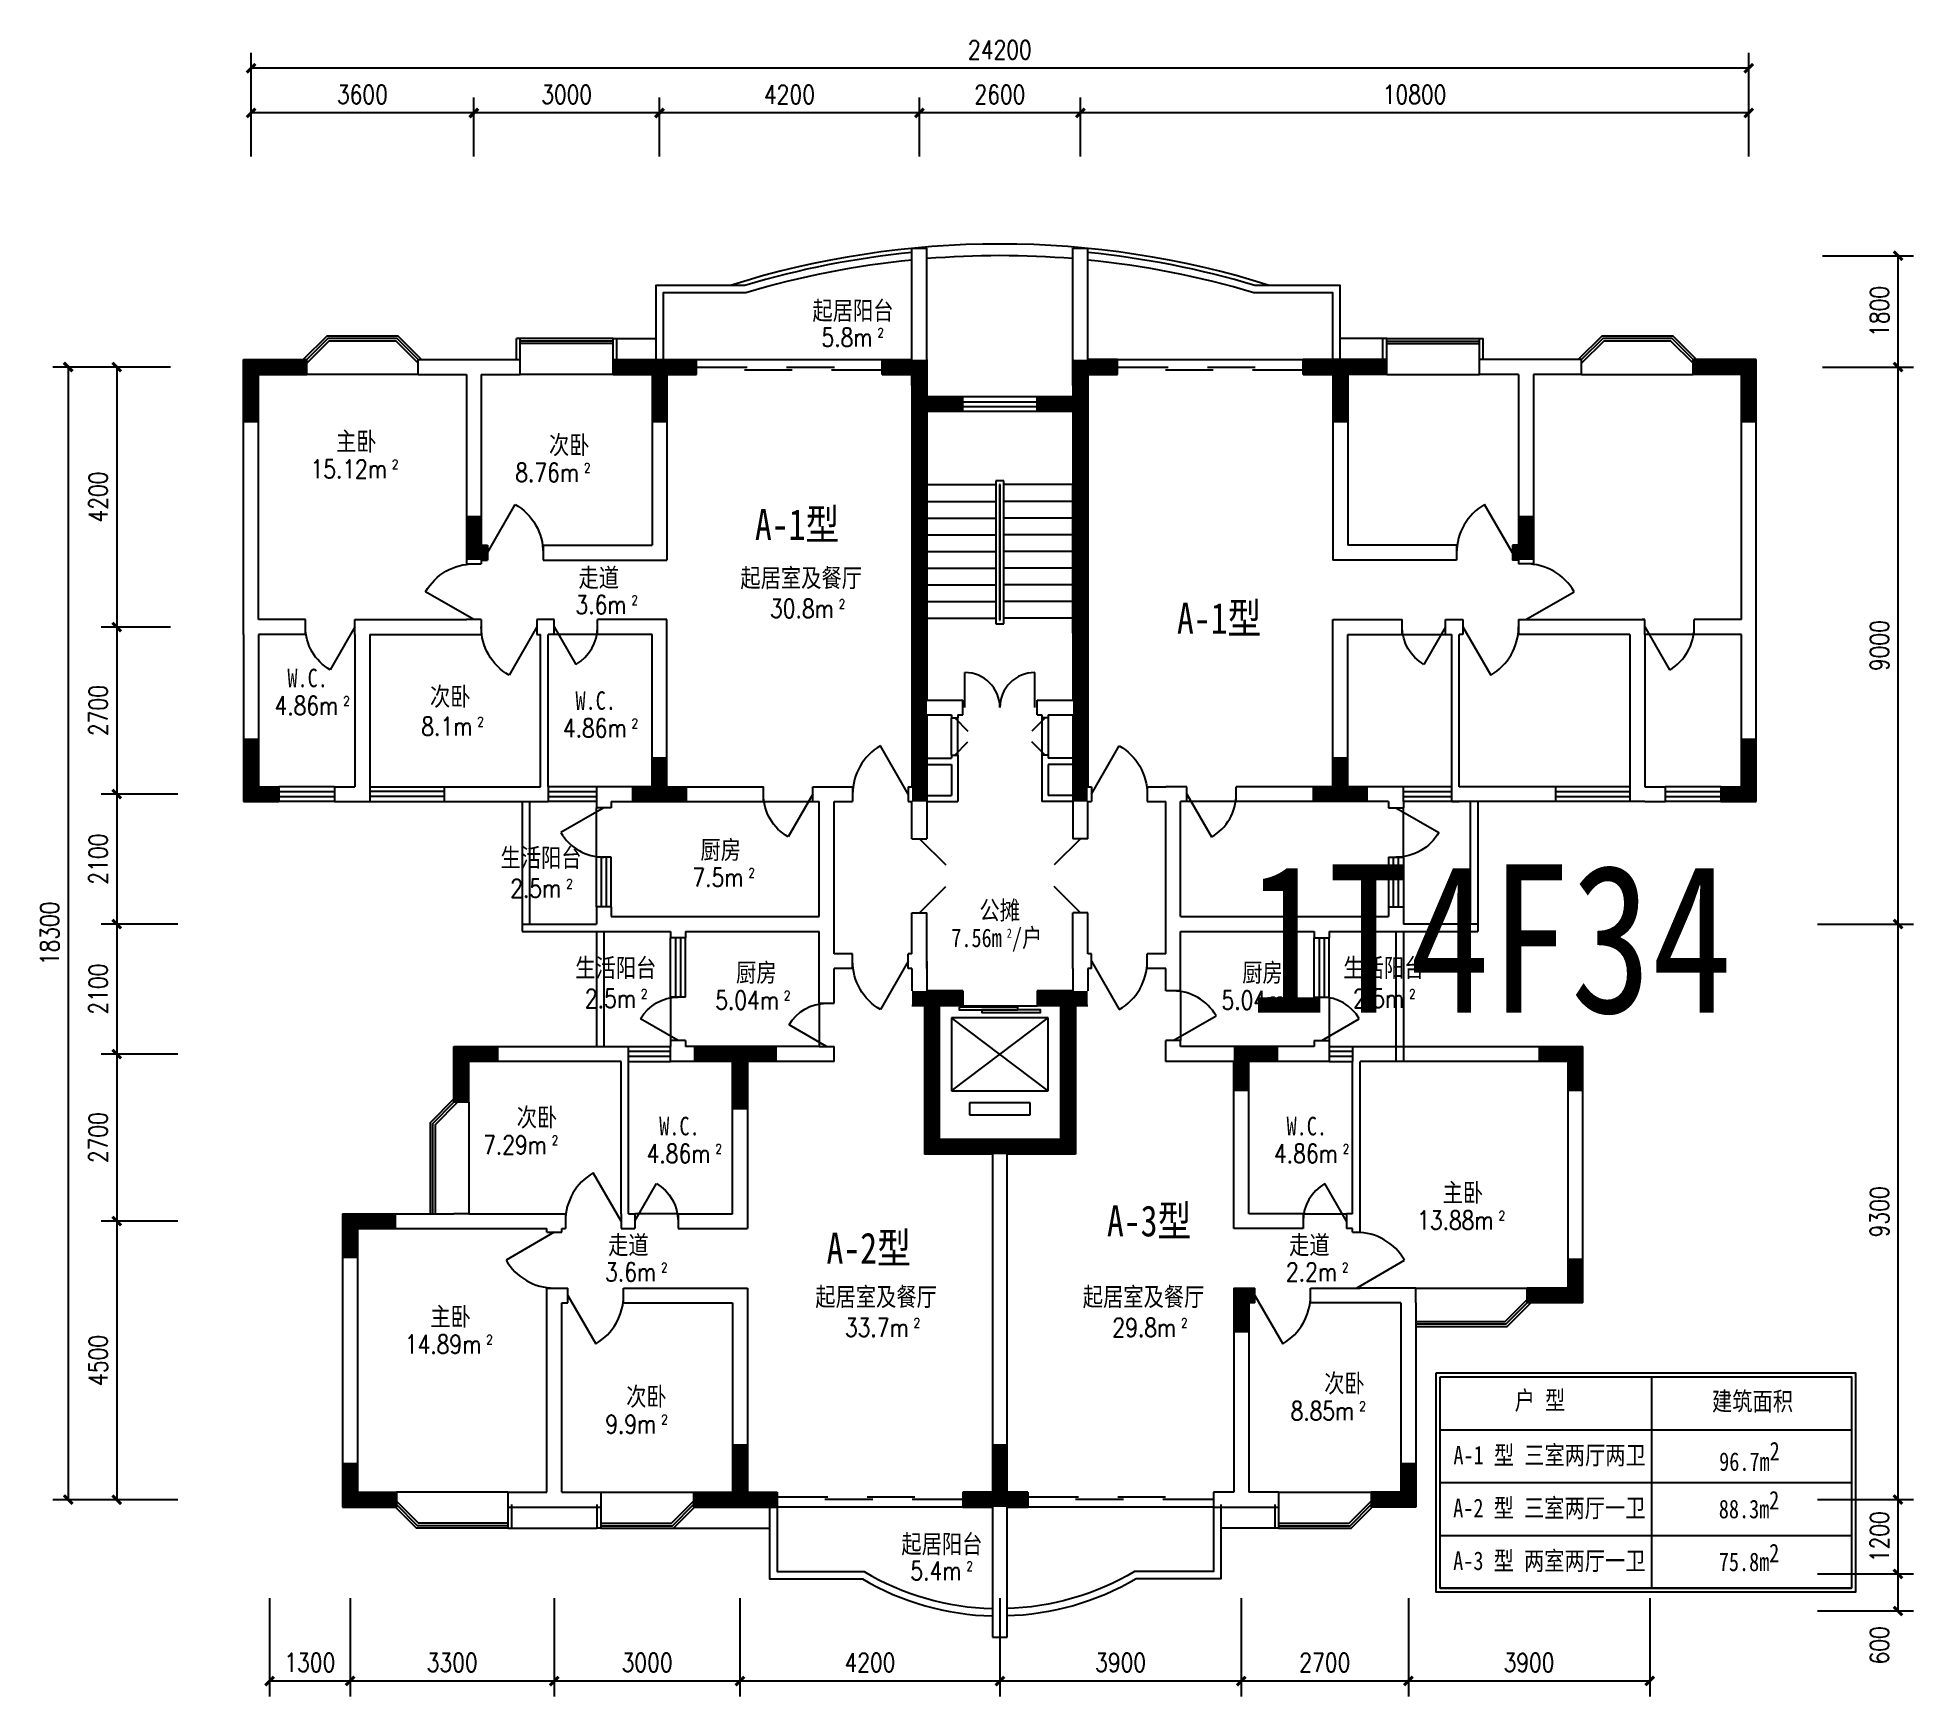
# Model space of a CAD drawing. Header units: millimetres. Extents: x 1478 to 31788, y 537 to 27341.
import ezdxf
from ezdxf.enums import TextEntityAlignment as Align

# ---------------------------------------------------------------- set-up
doc = ezdxf.new("R2010")
doc.units = ezdxf.units.MM
for name, color, linetype in [('BB', 5, 'Continuous'), ('GROUND', 2, 'Continuous'), ('I', 6, 'Continuous'), ('PUB_DIM', 3, 'Continuous'), ('PUB_TEXT', 7, 'Continuous'), ('PUB_WINDW', 7, 'Continuous'), ('STAIR', 2, 'Continuous'), ('WALL', 255, 'Continuous'), ('WINDOW', 2, 'Continuous'), ('WINDOW_TEXT', 7, 'Continuous')]:
    doc.layers.add(name, color=color, linetype=linetype)
doc.styles.add('-宋体', font='SimSun.ttf', dxfattribs={"width": 0.8})
doc.styles.add('DIM_FONT', font='SIMPLEX', dxfattribs={"width": 0.8})
doc.styles.add('S1', font='SimSun.ttf', dxfattribs={"width": 0.8})
doc.styles.add('SIMPLEX', font='SIMPLEX.SHX')
doc.dimstyles.new('DIMN', dxfattribs={"dimtxt": 300, "dimasz": 1, "dimexe": 250, "dimexo": 300, "dimgap": 0.09, "dimtad": 1, "dimdec": 0, "dimzin": 0, "dimdsep": 46, "dimtxsty": 'DIM_FONT', "dimblk": '_DIMX', "dimcen": 0.09, "dimclrt": 7, "dimadec": 0, "dimazin": 0, "dimtfac": 1, "dimtdec": 0, "dimtix": 1, "dimtmove": 2, "dimatfit": 3, "dimldrblk": '_DIMX', "dimfxl": 1, "dimtolj": 1, "dimtzin": 0, "dimarcsym": 0})

msp = doc.modelspace()

# ---------------------------------------------------------------- texts
at = {"layer": 'PUB_TEXT', "style": '-宋体', "width": 0.8}
msp.add_text('1T4F34', height=2400, dxfattribs=at).set_placement((21025, 11584))

# ---------------------------------------------------------------- blocks, each defined once
blk = doc.blocks.new('_DIMX')
at = {"const_width": 50}
blk.add_lwpolyline([(-70, -70), (70, 70)], dxfattribs=at)
blk = doc.blocks.new('*D22')
at = {"color": 0, "linetype": 'ByBlock', "transparency": 16777216}
for p, q in [((-44411, -52570), (-45646, -52570)), ((-45396, -52571), (-45396, -57069)), ((-44411, -57070), (-45646, -57070))]:
    blk.add_line(p, q, dxfattribs=at)
at = {"layer": 'DEFPOINTS', "color": 0, "linetype": 'ByBlock', "transparency": 16777216}
for p in [(-44111, -52570), (-45396, -57070), (-44111, -57070)]:
    blk.add_point(p, dxfattribs=at)
at = {"color": 0, "linetype": 'ByBlock', "transparency": 16777216}
for p, rotation in [((-45396, -52570), 90), ((-45396, -57070), 270)]:
    blk.add_blockref('_DIMX', p, dxfattribs=dict(at, rotation=rotation))
at = {"color": 7, "linetype": 'ByBlock', "transparency": 16777216, "insert": (-45696, -54820), "char_height": 300, "attachment_point": 5, "rotation": 90, "style": 'DIM_FONT'}
blk.add_mtext('\\A1;4500', dxfattribs=at)
blk = doc.blocks.new('*D25')
at = {"color": 0, "linetype": 'ByBlock', "transparency": 16777216}
for p, q in [((-17917, -47769), (-16366, -47769)), ((-16616, -57068), (-16616, -47770)), ((-17917, -57069), (-16366, -57069))]:
    blk.add_line(p, q, dxfattribs=at)
at = {"layer": 'DEFPOINTS', "color": 0, "linetype": 'ByBlock', "transparency": 16777216}
for p in [(-18217, -47769), (-16616, -47769), (-18217, -57069)]:
    blk.add_point(p, dxfattribs=at)
at = {"color": 0, "linetype": 'ByBlock', "transparency": 16777216}
for p, rotation in [((-16616, -47769), 90), ((-16616, -57069), 270)]:
    blk.add_blockref('_DIMX', p, dxfattribs=dict(at, rotation=rotation))
at = {"color": 7, "linetype": 'ByBlock', "transparency": 16777216, "insert": (-16916, -52419), "char_height": 300, "attachment_point": 5, "rotation": 90, "style": 'DIM_FONT'}
blk.add_mtext('\\A1;9300', dxfattribs=at)
blk = doc.blocks.new('*D29')
at = {"color": 0, "linetype": 'ByBlock', "transparency": 16777216}
for p, q in [((-45195, -38770), (-46430, -38770)), ((-46180, -38771), (-46180, -57069)), ((-45195, -57070), (-46430, -57070))]:
    blk.add_line(p, q, dxfattribs=at)
at = {"layer": 'DEFPOINTS', "color": 0, "linetype": 'ByBlock', "transparency": 16777216}
for p in [(-44895, -38770), (-46180, -57070), (-44895, -57070)]:
    blk.add_point(p, dxfattribs=at)
at = {"color": 0, "linetype": 'ByBlock', "transparency": 16777216}
for p, rotation in [((-46180, -38770), 90), ((-46180, -57070), 270)]:
    blk.add_blockref('_DIMX', p, dxfattribs=dict(at, rotation=rotation))
at = {"color": 7, "linetype": 'ByBlock', "transparency": 16777216, "insert": (-46480, -47920), "char_height": 300, "attachment_point": 5, "rotation": 90, "style": 'DIM_FONT'}
blk.add_mtext('\\A1;18300', dxfattribs=at)
blk = doc.blocks.new('*D32')
at = {"color": 0, "linetype": 'ByBlock', "transparency": 16777216}
for p, q in [((73679, -58661), (73679, -60249)), ((76379, -58661), (76379, -60249)), ((73680, -59999), (76378, -59999))]:
    blk.add_line(p, q, dxfattribs=at)
at = {"layer": 'DEFPOINTS', "color": 0, "linetype": 'ByBlock', "transparency": 16777216}
for p in [(73679, -58361), (76379, -58361), (76379, -59999)]:
    blk.add_point(p, dxfattribs=at)
at = {"color": 0, "linetype": 'ByBlock', "transparency": 16777216, "rotation": 180}
blk.add_blockref('_DIMX', (73679, -59999), dxfattribs=at)
at = {"color": 0, "linetype": 'ByBlock', "transparency": 16777216}
blk.add_blockref('_DIMX', (76379, -59999), dxfattribs=at)
at = {"color": 7, "linetype": 'ByBlock', "transparency": 16777216, "insert": (75029, -59699), "char_height": 300, "attachment_point": 5, "style": 'DIM_FONT'}
blk.add_mtext('\\A1;2700', dxfattribs=at)
blk = doc.blocks.new('*D20')
at = {"color": 0, "linetype": 'ByBlock', "transparency": 16777216}
for p, q in [((-42927, -58661), (-42927, -60249)), ((-41627, -58661), (-41627, -60249)), ((-42926, -59999), (-41628, -59999))]:
    blk.add_line(p, q, dxfattribs=at)
at = {"layer": 'DEFPOINTS', "color": 0, "linetype": 'ByBlock', "transparency": 16777216}
for p in [(-42927, -58361), (-41627, -58361), (-41627, -59999)]:
    blk.add_point(p, dxfattribs=at)
at = {"color": 0, "linetype": 'ByBlock', "transparency": 16777216, "rotation": 180}
blk.add_blockref('_DIMX', (-42927, -59999), dxfattribs=at)
at = {"color": 0, "linetype": 'ByBlock', "transparency": 16777216}
blk.add_blockref('_DIMX', (-41627, -59999), dxfattribs=at)
at = {"color": 7, "linetype": 'ByBlock', "transparency": 16777216, "insert": (-42277, -59699), "char_height": 300, "attachment_point": 5, "style": 'DIM_FONT'}
blk.add_mtext('\\A1;1300', dxfattribs=at)
blk = doc.blocks.new('*D26')
at = {"color": 0, "linetype": 'ByBlock', "transparency": 16777216}
for p, q in [((69779, -58661), (69779, -60249)), ((73679, -58661), (73679, -60249)), ((69780, -59999), (73678, -59999))]:
    blk.add_line(p, q, dxfattribs=at)
at = {"layer": 'DEFPOINTS', "color": 0, "linetype": 'ByBlock', "transparency": 16777216}
for p in [(69779, -58361), (73679, -58361), (73679, -59999)]:
    blk.add_point(p, dxfattribs=at)
at = {"color": 0, "linetype": 'ByBlock', "transparency": 16777216, "rotation": 180}
blk.add_blockref('_DIMX', (69779, -59999), dxfattribs=at)
at = {"color": 0, "linetype": 'ByBlock', "transparency": 16777216}
blk.add_blockref('_DIMX', (73679, -59999), dxfattribs=at)
at = {"color": 7, "linetype": 'ByBlock', "transparency": 16777216, "insert": (71729, -59699), "char_height": 300, "attachment_point": 5, "style": 'DIM_FONT'}
blk.add_mtext('\\A1;3900', dxfattribs=at)
blk = doc.blocks.new('*D18')
at = {"color": 0, "linetype": 'ByBlock', "transparency": 16777216}
for p, q in [((-38327, -58661), (-38327, -60249)), ((-35327, -58661), (-35327, -60249)), ((-38326, -59999), (-35328, -59999))]:
    blk.add_line(p, q, dxfattribs=at)
at = {"layer": 'DEFPOINTS', "color": 0, "linetype": 'ByBlock', "transparency": 16777216}
for p in [(-38327, -58361), (-35327, -58361), (-35327, -59999)]:
    blk.add_point(p, dxfattribs=at)
at = {"color": 0, "linetype": 'ByBlock', "transparency": 16777216, "rotation": 180}
blk.add_blockref('_DIMX', (-38327, -59999), dxfattribs=at)
at = {"color": 0, "linetype": 'ByBlock', "transparency": 16777216}
blk.add_blockref('_DIMX', (-35327, -59999), dxfattribs=at)
at = {"color": 7, "linetype": 'ByBlock', "transparency": 16777216, "insert": (-36827, -59699), "char_height": 300, "attachment_point": 5, "style": 'DIM_FONT'}
blk.add_mtext('\\A1;3000', dxfattribs=at)
blk = doc.blocks.new('*D19')
at = {"color": 0, "linetype": 'ByBlock', "transparency": 16777216}
for p, q in [((-41627, -58661), (-41627, -60249)), ((-38327, -58661), (-38327, -60249)), ((-41626, -59999), (-38328, -59999))]:
    blk.add_line(p, q, dxfattribs=at)
at = {"layer": 'DEFPOINTS', "color": 0, "linetype": 'ByBlock', "transparency": 16777216}
for p in [(-41627, -58361), (-38327, -58361), (-38327, -59999)]:
    blk.add_point(p, dxfattribs=at)
at = {"color": 0, "linetype": 'ByBlock', "transparency": 16777216, "rotation": 180}
blk.add_blockref('_DIMX', (-41627, -59999), dxfattribs=at)
at = {"color": 0, "linetype": 'ByBlock', "transparency": 16777216}
blk.add_blockref('_DIMX', (-38327, -59999), dxfattribs=at)
at = {"color": 7, "linetype": 'ByBlock', "transparency": 16777216, "insert": (-39977, -59699), "char_height": 300, "attachment_point": 5, "style": 'DIM_FONT'}
blk.add_mtext('\\A1;3300', dxfattribs=at)
blk = doc.blocks.new('*D17')
at = {"color": 0, "linetype": 'ByBlock', "transparency": 16777216}
for p, q in [((-35327, -58661), (-35327, -60249)), ((-31127, -58661), (-31127, -60249)), ((-35326, -59999), (-31128, -59999))]:
    blk.add_line(p, q, dxfattribs=at)
at = {"layer": 'DEFPOINTS', "color": 0, "linetype": 'ByBlock', "transparency": 16777216}
for p in [(-35327, -58361), (-31127, -58361), (-31127, -59999)]:
    blk.add_point(p, dxfattribs=at)
at = {"color": 0, "linetype": 'ByBlock', "transparency": 16777216, "rotation": 180}
blk.add_blockref('_DIMX', (-35327, -59999), dxfattribs=at)
at = {"color": 0, "linetype": 'ByBlock', "transparency": 16777216}
blk.add_blockref('_DIMX', (-31127, -59999), dxfattribs=at)
at = {"color": 7, "linetype": 'ByBlock', "transparency": 16777216, "insert": (-33227, -59699), "char_height": 300, "attachment_point": 5, "style": 'DIM_FONT'}
blk.add_mtext('\\A1;4200', dxfattribs=at)
blk = doc.blocks.new('_A0LHZ')
for p, q in [((-0.5, 0.016), (-0.227, 0.016)), ((-0.242, 0.003), (0.015, 0.003)), ((-0.015, 0.016), (0.242, 0.016)), ((0.227, 0.003), (0.5, 0.003))]:
    blk.add_line(p, q)
blk = doc.blocks.new('M_A6')
blk.add_line((0.5, 0), (0.5, 0))
blk = doc.blocks.new('*D33')
at = {"color": 0, "linetype": 'ByBlock', "transparency": 16777216}
for p, q in [((76379, -58661), (76379, -60249)), ((80279, -58661), (80279, -60249)), ((76380, -59999), (80278, -59999))]:
    blk.add_line(p, q, dxfattribs=at)
at = {"layer": 'DEFPOINTS', "color": 0, "linetype": 'ByBlock', "transparency": 16777216}
for p in [(76379, -58361), (80279, -58361), (80279, -59999)]:
    blk.add_point(p, dxfattribs=at)
at = {"color": 0, "linetype": 'ByBlock', "transparency": 16777216, "rotation": 180}
blk.add_blockref('_DIMX', (76379, -59999), dxfattribs=at)
at = {"color": 0, "linetype": 'ByBlock', "transparency": 16777216}
blk.add_blockref('_DIMX', (80279, -59999), dxfattribs=at)
at = {"color": 7, "linetype": 'ByBlock', "transparency": 16777216, "insert": (78329, -59699), "char_height": 300, "attachment_point": 5, "style": 'DIM_FONT'}
blk.add_mtext('\\A1;3900', dxfattribs=at)
blk = doc.blocks.new('*D28')
at = {"color": 0, "linetype": 'ByBlock', "transparency": 16777216}
for p, q in [((-17917, -57069), (-16366, -57069)), ((-16616, -58268), (-16616, -57070)), ((-17917, -58269), (-16366, -58269))]:
    blk.add_line(p, q, dxfattribs=at)
at = {"layer": 'DEFPOINTS', "color": 0, "linetype": 'ByBlock', "transparency": 16777216}
for p in [(-18217, -57069), (-16616, -57069), (-18217, -58269)]:
    blk.add_point(p, dxfattribs=at)
at = {"color": 0, "linetype": 'ByBlock', "transparency": 16777216}
for p, rotation in [((-16616, -57069), 90), ((-16616, -58269), 270)]:
    blk.add_blockref('_DIMX', p, dxfattribs=dict(at, rotation=rotation))
at = {"color": 7, "linetype": 'ByBlock', "transparency": 16777216, "insert": (-16916, -57669), "char_height": 300, "attachment_point": 5, "rotation": 90, "style": 'DIM_FONT'}
blk.add_mtext('\\A1;1200', dxfattribs=at)
blk = doc.blocks.new('*D27')
at = {"color": 0, "linetype": 'ByBlock', "transparency": 16777216}
for p, q in [((-17917, -58269), (-16366, -58269)), ((-16616, -58867), (-16616, -58270)), ((-17917, -58868), (-16366, -58868))]:
    blk.add_line(p, q, dxfattribs=at)
at = {"layer": 'DEFPOINTS', "color": 0, "linetype": 'ByBlock', "transparency": 16777216}
for p in [(-18217, -58269), (-16616, -58269), (-18217, -58868)]:
    blk.add_point(p, dxfattribs=at)
at = {"color": 0, "linetype": 'ByBlock', "transparency": 16777216}
for p, rotation in [((-16616, -58269), 90), ((-16616, -58868), 270)]:
    blk.add_blockref('_DIMX', p, dxfattribs=dict(at, rotation=rotation))
at = {"color": 7, "linetype": 'ByBlock', "transparency": 16777216, "insert": (-16916, -59422), "char_height": 300, "attachment_point": 5, "rotation": 90, "style": 'DIM_FONT'}
blk.add_mtext('\\A1;600', dxfattribs=at)
blk = doc.blocks.new('_DBLK')
blk.add_line((-0.5, 0), (0, -0.866))
blk.add_arc((-0.5, 0), 1, 300, 0)
at = {"style": 'SIMPLEX', "flags": 9}
blk.add_attdef('A', text='', height=1, dxfattribs=at).set_placement((0, 1.5), align=Align.MIDDLE)
blk = doc.blocks.new('*D14')
at = {"color": 0, "linetype": 'ByBlock', "transparency": 16777216}
for p, q in [((-29827, -35370), (-29827, -34415)), ((-19027, -35370), (-19027, -34415)), ((-19028, -34665), (-29826, -34665))]:
    blk.add_line(p, q, dxfattribs=at)
at = {"layer": 'DEFPOINTS', "color": 0, "linetype": 'ByBlock', "transparency": 16777216}
for p in [(-29827, -34665), (-29827, -35670), (-19027, -35670)]:
    blk.add_point(p, dxfattribs=at)
at = {"color": 0, "linetype": 'ByBlock', "transparency": 16777216, "rotation": 180}
blk.add_blockref('_DIMX', (-29827, -34665), dxfattribs=at)
at = {"color": 0, "linetype": 'ByBlock', "transparency": 16777216}
blk.add_blockref('_DIMX', (-19027, -34665), dxfattribs=at)
at = {"color": 7, "linetype": 'ByBlock', "transparency": 16777216, "insert": (-24427, -34365), "char_height": 300, "attachment_point": 5, "style": 'DIM_FONT'}
blk.add_mtext('\\A1;10800', dxfattribs=at)
blk = doc.blocks.new('*D31')
at = {"color": 0, "linetype": 'ByBlock', "transparency": 16777216}
for p, q in [((-43227, -34647), (-43227, -33693)), ((-19028, -33943), (-43226, -33943)), ((-19027, -34647), (-19027, -33693))]:
    blk.add_line(p, q, dxfattribs=at)
at = {"layer": 'DEFPOINTS', "color": 0, "linetype": 'ByBlock', "transparency": 16777216}
for p in [(-43227, -33943), (-43227, -34947), (-19027, -34947)]:
    blk.add_point(p, dxfattribs=at)
at = {"color": 0, "linetype": 'ByBlock', "transparency": 16777216, "rotation": 180}
blk.add_blockref('_DIMX', (-43227, -33943), dxfattribs=at)
at = {"color": 0, "linetype": 'ByBlock', "transparency": 16777216}
blk.add_blockref('_DIMX', (-19027, -33943), dxfattribs=at)
at = {"color": 7, "linetype": 'ByBlock', "transparency": 16777216, "insert": (-31127, -33643), "char_height": 300, "attachment_point": 5, "style": 'DIM_FONT'}
blk.add_mtext('\\A1;24200', dxfattribs=at)
blk = doc.blocks.new('M_A7VJZ')
for p, q in [((-0.5, 0), (-0.146, -0.354)), ((0.5, 0), (0.146, -0.354))]:
    blk.add_line(p, q)
blk = doc.blocks.new('*D24')
at = {"color": 0, "linetype": 'ByBlock', "transparency": 16777216}
for p, q in [((-44411, -45670), (-45646, -45670)), ((-45396, -45671), (-45396, -47769)), ((-44411, -47770), (-45646, -47770))]:
    blk.add_line(p, q, dxfattribs=at)
at = {"layer": 'DEFPOINTS', "color": 0, "linetype": 'ByBlock', "transparency": 16777216}
for p in [(-44111, -45670), (-45396, -47770), (-44111, -47770)]:
    blk.add_point(p, dxfattribs=at)
at = {"color": 0, "linetype": 'ByBlock', "transparency": 16777216}
for p, rotation in [((-45396, -45670), 90), ((-45396, -47770), 270)]:
    blk.add_blockref('_DIMX', p, dxfattribs=dict(at, rotation=rotation))
at = {"color": 7, "linetype": 'ByBlock', "transparency": 16777216, "insert": (-45696, -46720), "char_height": 300, "attachment_point": 5, "rotation": 90, "style": 'DIM_FONT'}
blk.add_mtext('\\A1;2100', dxfattribs=at)
blk = doc.blocks.new('_WBLK')
for p, q in [((-0.5, 0.5), (0.5, 0.5)), ((0.5, 0.167), (-0.5, 0.167)), ((0.5, -0.167), (-0.5, -0.167)), ((-0.5, -0.5), (0.5, -0.5))]:
    blk.add_line(p, q)
at = {"style": 'SIMPLEX', "flags": 9}
blk.add_attdef('A', text='', height=1, dxfattribs=at).set_placement((0, 1.5), align=Align.MIDDLE)
blk = doc.blocks.new('*D21')
at = {"color": 0, "linetype": 'ByBlock', "transparency": 16777216}
for p, q in [((-44411, -49870), (-45646, -49870)), ((-45396, -49871), (-45396, -52569)), ((-44411, -52570), (-45646, -52570))]:
    blk.add_line(p, q, dxfattribs=at)
at = {"layer": 'DEFPOINTS', "color": 0, "linetype": 'ByBlock', "transparency": 16777216}
for p in [(-44111, -49870), (-45396, -52570), (-44111, -52570)]:
    blk.add_point(p, dxfattribs=at)
at = {"color": 0, "linetype": 'ByBlock', "transparency": 16777216}
for p, rotation in [((-45396, -49870), 90), ((-45396, -52570), 270)]:
    blk.add_blockref('_DIMX', p, dxfattribs=dict(at, rotation=rotation))
at = {"color": 7, "linetype": 'ByBlock', "transparency": 16777216, "insert": (-45696, -51220), "char_height": 300, "attachment_point": 5, "rotation": 90, "style": 'DIM_FONT'}
blk.add_mtext('\\A1;2700', dxfattribs=at)
blk = doc.blocks.new('*D23')
at = {"color": 0, "linetype": 'ByBlock', "transparency": 16777216}
for p, q in [((-44411, -47770), (-45646, -47770)), ((-45396, -47771), (-45396, -49869)), ((-44411, -49870), (-45646, -49870))]:
    blk.add_line(p, q, dxfattribs=at)
at = {"layer": 'DEFPOINTS', "color": 0, "linetype": 'ByBlock', "transparency": 16777216}
for p in [(-44111, -47770), (-45396, -49870), (-44111, -49870)]:
    blk.add_point(p, dxfattribs=at)
at = {"color": 0, "linetype": 'ByBlock', "transparency": 16777216}
for p, rotation in [((-45396, -47770), 90), ((-45396, -49870), 270)]:
    blk.add_blockref('_DIMX', p, dxfattribs=dict(at, rotation=rotation))
at = {"color": 7, "linetype": 'ByBlock', "transparency": 16777216, "insert": (-45696, -48820), "char_height": 300, "attachment_point": 5, "rotation": 90, "style": 'DIM_FONT'}
blk.add_mtext('\\A1;2100', dxfattribs=at)
blk = doc.blocks.new('_LIFTD')
for points in [[(-0.548, -0.602), (-0.548, -0.774), (0.241, -0.774), (0.241, -0.602), (-0.548, -0.602)], [(-0.241, -0.784), (-0.241, -0.955), (0.548, -0.955), (0.548, -0.784), (-0.241, -0.784)]]:
    blk.add_lwpolyline(points)
blk = doc.blocks.new('*D9')
at = {"color": 0, "linetype": 'ByBlock', "transparency": 16777216}
for p, q in [((-44527, -38770), (-45646, -38770)), ((-45396, -38771), (-45396, -42969)), ((-44527, -42970), (-45646, -42970))]:
    blk.add_line(p, q, dxfattribs=at)
at = {"layer": 'DEFPOINTS', "color": 0, "linetype": 'ByBlock', "transparency": 16777216}
for p in [(-44227, -38770), (-45396, -42970), (-44227, -42970)]:
    blk.add_point(p, dxfattribs=at)
at = {"color": 0, "linetype": 'ByBlock', "transparency": 16777216}
for p, rotation in [((-45396, -38770), 90), ((-45396, -42970), 270)]:
    blk.add_blockref('_DIMX', p, dxfattribs=dict(at, rotation=rotation))
at = {"color": 7, "linetype": 'ByBlock', "transparency": 16777216, "insert": (-45696, -40870), "char_height": 300, "attachment_point": 5, "rotation": 90, "style": 'DIM_FONT'}
blk.add_mtext('\\A1;4200', dxfattribs=at)
blk = doc.blocks.new('*D10')
at = {"color": 0, "linetype": 'ByBlock', "transparency": 16777216}
for p, q in [((-44527, -42970), (-45646, -42970)), ((-45396, -42971), (-45396, -45669)), ((-44527, -45670), (-45646, -45670))]:
    blk.add_line(p, q, dxfattribs=at)
at = {"layer": 'DEFPOINTS', "color": 0, "linetype": 'ByBlock', "transparency": 16777216}
for p in [(-44227, -42970), (-45396, -45670), (-44227, -45670)]:
    blk.add_point(p, dxfattribs=at)
at = {"color": 0, "linetype": 'ByBlock', "transparency": 16777216}
for p, rotation in [((-45396, -42970), 90), ((-45396, -45670), 270)]:
    blk.add_blockref('_DIMX', p, dxfattribs=dict(at, rotation=rotation))
at = {"color": 7, "linetype": 'ByBlock', "transparency": 16777216, "insert": (-45696, -44320), "char_height": 300, "attachment_point": 5, "rotation": 90, "style": 'DIM_FONT'}
blk.add_mtext('\\A1;2700', dxfattribs=at)
blk = doc.blocks.new('_DBLK1')
for p, q in [((-0.47, 0), (-0.47, -0.47)), ((0.47, 0), (0.47, -0.47))]:
    blk.add_line(p, q)
for centre, start, end in [((-0.47, 0), 270, 0), ((0.47, 0), 180, 270)]:
    blk.add_arc(centre, 0.47, start, end)
at = {"layer": 'WINDOW_TEXT', "style": 'SIMPLEX', "flags": 9}
blk.add_attdef('A', text='', height=1, dxfattribs=at).set_placement((0, 1.5), align=Align.MIDDLE)
blk = doc.blocks.new('*D12')
at = {"color": 0, "linetype": 'ByBlock', "transparency": 16777216}
for p, q in [((-43227, -35370), (-43227, -34415)), ((-39627, -35370), (-39627, -34415)), ((-39628, -34665), (-43226, -34665))]:
    blk.add_line(p, q, dxfattribs=at)
at = {"layer": 'DEFPOINTS', "color": 0, "linetype": 'ByBlock', "transparency": 16777216}
for p in [(-43227, -34665), (-43227, -35670), (-39627, -35670)]:
    blk.add_point(p, dxfattribs=at)
at = {"color": 0, "linetype": 'ByBlock', "transparency": 16777216, "rotation": 180}
blk.add_blockref('_DIMX', (-43227, -34665), dxfattribs=at)
at = {"color": 0, "linetype": 'ByBlock', "transparency": 16777216}
blk.add_blockref('_DIMX', (-39627, -34665), dxfattribs=at)
at = {"color": 7, "linetype": 'ByBlock', "transparency": 16777216, "insert": (-41427, -34365), "char_height": 300, "attachment_point": 5, "style": 'DIM_FONT'}
blk.add_mtext('\\A1;3600', dxfattribs=at)
blk = doc.blocks.new('*D11')
at = {"color": 0, "linetype": 'ByBlock', "transparency": 16777216}
for p, q in [((-36627, -35370), (-36627, -34415)), ((-32427, -35370), (-32427, -34415)), ((-32428, -34665), (-36626, -34665))]:
    blk.add_line(p, q, dxfattribs=at)
at = {"layer": 'DEFPOINTS', "color": 0, "linetype": 'ByBlock', "transparency": 16777216}
for p in [(-36627, -34665), (-36627, -35670), (-32427, -35670)]:
    blk.add_point(p, dxfattribs=at)
at = {"color": 0, "linetype": 'ByBlock', "transparency": 16777216, "rotation": 180}
blk.add_blockref('_DIMX', (-36627, -34665), dxfattribs=at)
at = {"color": 0, "linetype": 'ByBlock', "transparency": 16777216}
blk.add_blockref('_DIMX', (-32427, -34665), dxfattribs=at)
at = {"color": 7, "linetype": 'ByBlock', "transparency": 16777216, "insert": (-34527, -34365), "char_height": 300, "attachment_point": 5, "style": 'DIM_FONT'}
blk.add_mtext('\\A1;4200', dxfattribs=at)
blk = doc.blocks.new('*D13')
at = {"color": 0, "linetype": 'ByBlock', "transparency": 16777216}
for p, q in [((-39627, -35370), (-39627, -34415)), ((-36627, -35370), (-36627, -34415)), ((-36628, -34665), (-39626, -34665))]:
    blk.add_line(p, q, dxfattribs=at)
at = {"layer": 'DEFPOINTS', "color": 0, "linetype": 'ByBlock', "transparency": 16777216}
for p in [(-39627, -34665), (-39627, -35670), (-36627, -35670)]:
    blk.add_point(p, dxfattribs=at)
at = {"color": 0, "linetype": 'ByBlock', "transparency": 16777216, "rotation": 180}
blk.add_blockref('_DIMX', (-39627, -34665), dxfattribs=at)
at = {"color": 0, "linetype": 'ByBlock', "transparency": 16777216}
blk.add_blockref('_DIMX', (-36627, -34665), dxfattribs=at)
at = {"color": 7, "linetype": 'ByBlock', "transparency": 16777216, "insert": (-38127, -34365), "char_height": 300, "attachment_point": 5, "style": 'DIM_FONT'}
blk.add_mtext('\\A1;3000', dxfattribs=at)
blk = doc.blocks.new('*D15')
at = {"color": 0, "linetype": 'ByBlock', "transparency": 16777216}
for p, q in [((-32427, -35370), (-32427, -34415)), ((-29827, -35370), (-29827, -34415)), ((-29828, -34665), (-32426, -34665))]:
    blk.add_line(p, q, dxfattribs=at)
at = {"layer": 'DEFPOINTS', "color": 0, "linetype": 'ByBlock', "transparency": 16777216}
for p in [(-32427, -34665), (-32427, -35670), (-29827, -35670)]:
    blk.add_point(p, dxfattribs=at)
at = {"color": 0, "linetype": 'ByBlock', "transparency": 16777216, "rotation": 180}
blk.add_blockref('_DIMX', (-32427, -34665), dxfattribs=at)
at = {"color": 0, "linetype": 'ByBlock', "transparency": 16777216}
blk.add_blockref('_DIMX', (-29827, -34665), dxfattribs=at)
at = {"color": 7, "linetype": 'ByBlock', "transparency": 16777216, "insert": (-31127, -34365), "char_height": 300, "attachment_point": 5, "style": 'DIM_FONT'}
blk.add_mtext('\\A1;2600', dxfattribs=at)
blk = doc.blocks.new('*D30')
at = {"color": 0, "linetype": 'ByBlock', "transparency": 16777216}
for p, q in [((-17836, -36971), (-16366, -36971)), ((-16616, -38770), (-16616, -36972)), ((-17836, -38771), (-16366, -38771))]:
    blk.add_line(p, q, dxfattribs=at)
at = {"layer": 'DEFPOINTS', "color": 0, "linetype": 'ByBlock', "transparency": 16777216}
for p in [(-18136, -36971), (-16616, -36971), (-18136, -38771)]:
    blk.add_point(p, dxfattribs=at)
at = {"color": 0, "linetype": 'ByBlock', "transparency": 16777216}
for p, rotation in [((-16616, -36971), 90), ((-16616, -38771), 270)]:
    blk.add_blockref('_DIMX', p, dxfattribs=dict(at, rotation=rotation))
at = {"color": 7, "linetype": 'ByBlock', "transparency": 16777216, "insert": (-16916, -37871), "char_height": 300, "attachment_point": 5, "rotation": 90, "style": 'DIM_FONT'}
blk.add_mtext('\\A1;1800', dxfattribs=at)
blk = doc.blocks.new('*D16')
at = {"color": 0, "linetype": 'ByBlock', "transparency": 16777216}
for p, q in [((-17836, -38770), (-16366, -38770)), ((-16616, -47769), (-16616, -38771)), ((-17836, -47770), (-16366, -47770))]:
    blk.add_line(p, q, dxfattribs=at)
at = {"layer": 'DEFPOINTS', "color": 0, "linetype": 'ByBlock', "transparency": 16777216}
for p in [(-18136, -38770), (-16616, -38770), (-18136, -47770)]:
    blk.add_point(p, dxfattribs=at)
at = {"color": 0, "linetype": 'ByBlock', "transparency": 16777216}
for p, rotation in [((-16616, -38770), 90), ((-16616, -47770), 270)]:
    blk.add_blockref('_DIMX', p, dxfattribs=dict(at, rotation=rotation))
at = {"color": 7, "linetype": 'ByBlock', "transparency": 16777216, "insert": (-16916, -43270), "char_height": 300, "attachment_point": 5, "rotation": 90, "style": 'DIM_FONT'}
blk.add_mtext('\\A1;9000', dxfattribs=at)
blk = doc.blocks.new('1T4F34深院')
for p, q in [((25030.7, -20092.6), (25030.7, -23506)), ((21617.3, -20946), (28260.9, -20946)), ((21617.3, -21799.3), (28260.9, -21799.3)), ((21617.3, -22652.6), (28260.9, -22652.6)), ((21617.3, -23506), (28260.9, -23506))]:
    blk.add_line(p, q)
blk.add_lwpolyline([(21617.3, -20092.6), (28260.9, -20092.6), (28260.9, -23506), (21617.3, -23506)], close=True)
at = {"layer": 'BB', "const_width": 240}
for points in [[(3301.8, -3776.3), (2401.8, -3776.3), (2401.8, -4676.3)], [(9601.8, -3776.3), (8251.8, -3776.3)], [(9001.8, -3776.3), (9001.8, -4676.3)], [(12601.8, -3776.3), (13201.8, -3776.3), (13201.8, -4376.3)], [(16401.8, -3776.3), (15801.8, -3776.3), (15801.8, -4376.3)], [(19401.8, -3776.3), (20751.8, -3776.3)], [(20001.8, -3776.3), (20001.8, -4676.3)], [(25701.8, -3776.3), (26601.8, -3776.3), (26601.8, -4676.3)], [(13201.8, -10796.3), (13201.8, -4376.3), (13901.8, -4376.3)], [(15801.8, -10796.3), (15801.8, -4376.3), (15101.8, -4376.3)], [(6221.8, -6776.3), (6001.8, -6776.3), (6001.8, -6176.3)], [(22781.8, -6776.3), (23001.8, -6776.3), (23001.8, -6176.3)], [(2851.8, -10676.3), (2401.8, -10676.3), (2401.8, -9776.3)], [(26151.8, -10676.3), (26601.8, -10676.3), (26601.8, -9776.3)], [(9001.8, -10676.3), (9001.8, -10076.3)], [(20001.8, -10676.3), (20001.8, -10076.3)], [(8551.8, -10676.3), (9451.8, -10676.3)], [(20451.8, -10676.3), (19551.8, -10676.3)], [(13401.8, -13976.3), (13081.8, -13976.3)], [(15101.8, -13976.3), (15601.8, -13976.3), (15601.8, -16376.3), (13401.8, -16376.3), (13401.8, -13976.3), (13901.8, -13976.3)], [(15601.8, -13976.3), (15921.8, -13976.3)], [(5801.8, -15656.3), (5801.8, -14876.3), (6401.8, -14876.3)], [(9551.8, -14876.3), (10901.8, -14876.3)], [(10301.8, -14876.3), (10301.8, -15776.3)], [(19001.8, -14876.3), (18401.8, -14876.3), (18401.8, -15476.3)], [(23201.8, -14876.3), (23801.8, -14876.3), (23801.8, -15476.3)], [(4751.8, -17576.3), (4001.8, -17576.3), (4001.8, -18176.3)], [(23021.8, -18776.3), (23801.8, -18776.3), (23801.8, -18176.3)], [(18621.8, -18776.3), (18401.8, -18776.3), (18401.8, -19376.3)], [(10301.8, -22076.3), (10301.8, -21176.3)], [(14501.8, -22076.3), (14501.8, -21176.3)], [(4751.8, -22076.3), (4001.8, -22076.3), (4001.8, -21476.3)], [(20501.8, -22076.3), (21101.8, -22076.3), (21101.8, -21476.3)], [(9551.8, -22076.3), (10901.8, -22076.3)], [(13901.8, -22076.3), (14951.8, -22076.3)]]:
    blk.add_lwpolyline(points, dxfattribs=at)
at = {"layer": 'GROUND'}
for p, q in [((9601.8, -3656.3), (12601.8, -3656.3)), ((16401.8, -3656.3), (19401.8, -3656.3)), ((8001.8, -8096.3), (7301.8, -8096.3)), ((21001.8, -8096.3), (21701.8, -8096.3)), ((25721.8, -8096.3), (24921.8, -8096.3)), ((13721.8, -10046.3), (13721.8, -9446.3)), ((13821.8, -10046.3), (13821.8, -9446.3)), ((15181.8, -9446.3), (15181.8, -10046.3)), ((15281.8, -9446.3), (15281.8, -10046.3)), ((7981.8, -11696.3), (7981.8, -10896.3)), ((10681.8, -10796.3), (11481.8, -10796.3)), ((18321.8, -10796.3), (17521.8, -10796.3)), ((21021.8, -11696.3), (21021.8, -10896.3)), ((17421.8, -13856.3), (17421.8, -14656.3)), ((9181.8, -13956.3), (9181.8, -14656.3)), ((11581.8, -14056.3), (11581.8, -14756.3)), ((19821.8, -13956.3), (19821.8, -14656.3)), ((9301.8, -17456.3), (8601.8, -17456.3)), ((19401.8, -17456.3), (20101.8, -17456.3)), ((13901.8, -22196.3), (10901.8, -22196.3)), ((17951.8, -22196.3), (14951.8, -22196.3))]:
    blk.add_line(p, q, dxfattribs=at)
at = {"layer": 'I'}
for p, q in [((6781.8, -10796.3), (6781.8, -12776.3)), ((6901.8, -10796.3), (6901.8, -12776.3)), ((22101.8, -10796.3), (22101.8, -12776.3)), ((22221.8, -10796.3), (22221.8, -12776.3)), ((6781.8, -12896.3), (6781.8, -12896.3)), ((7981.8, -12896.3), (7981.8, -14756.3)), ((8101.8, -12896.3), (8101.8, -14756.3)), ((20901.8, -12896.3), (20901.8, -14996.3)), ((21021.8, -12896.3), (21021.8, -14996.3)), ((22221.8, -12896.3), (22221.8, -12896.3))]:
    blk.add_line(p, q, dxfattribs=at)
for points in [[(18853.3, -2456.3, 0.1534463), (10150.3, -2456.3, 0.040912)], [(13081.8, -1926.3, 0.0477282), (10381.8, -2456.3), (8941.8, -2456.3), (8941.8, -3656.3)], [(13081.8, -2046.9, 0.047826), (10399.3, -2576.3), (9061.8, -2576.3), (9061.8, -3656.3)], [(15681.8, -2025, 0.0412559), (13321.8, -2025, 0.0412559)], [(20001.8, -3656.3), (20001.8, -2456.3), (18621.8, -2456.3, 0.0477282), (15921.8, -1926.3)], [(19881.8, -3656.3), (19881.8, -2576.3), (18604.3, -2576.3, 0.047826), (15921.8, -2046.9)], [(10781.8, -22156.3), (10781.8, -23356.3), (12281.8, -23356.3, 0.1276956), (14381.8, -23955.3)], [(10901.8, -22156.3), (10901.8, -23236.3), (12307.4, -23236.3, 0.1290843), (14381.8, -23835.3)], [(18071.8, -22156.3), (18071.8, -23356.3), (16701.8, -23356.3, -0.1276956), (14601.8, -23955.3)], [(17951.8, -22156.3), (17951.8, -23236.3), (16676.1, -23236.3, -0.1290843), (14601.8, -23835.3)]]:
    blk.add_lwpolyline(points, format="xyb", dxfattribs=at)
blk.add_lwpolyline([(21553.3, -20028.6), (28324.9, -20028.6), (28324.9, -23570), (21553.3, -23570)], close=True, dxfattribs=at)
at = {"layer": 'STAIR'}
for p, q in [((13321.8, -5676.3), (13321.8, -8076.3)), ((13321.8, -5676.3), (14436.8, -5676.3)), ((14436.8, -5616.3), (14436.8, -7925.4)), ((14566.8, -5616.3), (14436.8, -5616.3)), ((14496.8, -5676.3), (14496.8, -7865.4)), ((14506.8, -5676.3), (14496.8, -5676.3)), ((14506.8, -7865.4), (14506.8, -5676.3)), ((14566.8, -7925.4), (14566.8, -5616.3)), ((15681.8, -5676.3), (14566.8, -5676.3)), ((15681.8, -8076.3), (15681.8, -5676.3)), ((13321.8, -5946.3), (14436.8, -5946.3)), ((15681.8, -5946.3), (14566.8, -5946.3)), ((13321.8, -6216.3), (14436.8, -6216.3)), ((15681.8, -6216.3), (14566.8, -6216.3)), ((13321.8, -6486.3), (14436.8, -6486.3)), ((15681.8, -6486.3), (14566.8, -6486.3)), ((13321.8, -6756.3), (14436.8, -6756.3)), ((15681.8, -6756.3), (14566.8, -6756.3)), ((13321.8, -7026.3), (14436.8, -7026.3)), ((15681.8, -7026.3), (14566.8, -7026.3)), ((13321.8, -7296.3), (14436.8, -7296.3)), ((13321.8, -7566.3), (14436.8, -7566.3)), ((15681.8, -7296.3), (14566.8, -7296.3)), ((15681.8, -7566.3), (14566.8, -7566.3)), ((13321.8, -7836.3), (14436.8, -7836.3)), ((14496.8, -7865.4), (14506.8, -7865.4)), ((15681.8, -7836.3), (14566.8, -7836.3)), ((14436.8, -7925.4), (14566.8, -7925.4)), ((13901.8, -14096.3), (15101.8, -14096.3)), ((13721.8, -14292.3), (13721.8, -15468.3)), ((13721.8, -15468.3), (15281.8, -14292.3)), ((15281.8, -15468.3), (13721.8, -14292.3)), ((15281.8, -14292.3), (13721.8, -14292.3)), ((15281.8, -15468.3), (15281.8, -14292.3)), ((13721.8, -15468.3), (15281.8, -15468.3)), ((14991.8, -15664.3), (14011.8, -15664.3)), ((14011.8, -15664.3), (14011.8, -15860.3)), ((14991.8, -15860.3), (14991.8, -15664.3)), ((14011.8, -15860.3), (14991.8, -15860.3))]:
    blk.add_line(p, q, dxfattribs=at)
at = {"layer": 'WALL'}
for p, q in [((13081.8, -3656.3), (13081.8, -1856.3)), ((13081.8, -1856.3), (13321.8, -1856.3)), ((13321.8, -4076.3), (13321.8, -1856.3)), ((15681.8, -4076.3), (15681.8, -1856.3)), ((15681.8, -1856.3), (15921.8, -1856.3)), ((15921.8, -3656.3), (15921.8, -1856.3)), ((6691.8, -3656.3), (6691.8, -3316.3)), ((6751.8, -3316.3), (6691.8, -3316.3)), ((6751.8, -3656.3), (6751.8, -3316.3)), ((8251.8, -3696.3), (8251.8, -3316.3)), ((8251.8, -3316.3), (8311.8, -3316.3)), ((8311.8, -3656.3), (8311.8, -3316.3)), ((20691.8, -3656.3), (20691.8, -3316.3)), ((20751.8, -3316.3), (20691.8, -3316.3)), ((20751.8, -3696.3), (20751.8, -3316.3)), ((22251.8, -3656.3), (22251.8, -3316.3)), ((22251.8, -3316.3), (22311.8, -3316.3)), ((22311.8, -3656.3), (22311.8, -3316.3)), ((2281.8, -8096.3), (2281.8, -3656.3)), ((2281.8, -3656.3), (3301.8, -3656.3)), ((2521.8, -7856.3), (2521.8, -3896.3)), ((2521.8, -3896.3), (3301.8, -3896.3)), ((3301.8, -3896.3), (3301.8, -3656.3)), ((5101.8, -3896.3), (5101.8, -3656.3)), ((5101.8, -3656.3), (6121.8, -3656.3)), ((5101.8, -3896.3), (5881.8, -3896.3)), ((5881.8, -3896.3), (5881.8, -6956.3)), ((6121.8, -3656.3), (6751.8, -3656.3)), ((6121.8, -3896.3), (6121.8, -6656.3)), ((6121.8, -3896.3), (6751.8, -3896.3)), ((6751.8, -3896.3), (6751.8, -3656.3)), ((8251.8, -3896.3), (8251.8, -3656.3)), ((8251.8, -3656.3), (9601.8, -3656.3)), ((8251.8, -3896.3), (8881.8, -3896.3)), ((8881.8, -3896.3), (8881.8, -6656.3)), ((9121.8, -3896.3), (9121.8, -6896.3)), ((9121.8, -3896.3), (9601.8, -3896.3)), ((9601.8, -3896.3), (9601.8, -3656.3)), ((12601.8, -3656.3), (13081.8, -3656.3)), ((12601.8, -3896.3), (12601.8, -3656.3)), ((12601.8, -3896.3), (13081.8, -3896.3)), ((13081.8, -3896.3), (13081.8, -10556.3)), ((13081.8, -4076.3), (13081.8, -3896.3)), ((13321.8, -3656.3), (13321.8, -4256.3)), ((15681.8, -3656.3), (15681.8, -4256.3)), ((16401.8, -3656.3), (15921.8, -3656.3)), ((15921.8, -3896.3), (15921.8, -10556.3)), ((15921.8, -3896.3), (16401.8, -3896.3)), ((15921.8, -4076.3), (15921.8, -3896.3)), ((16401.8, -3896.3), (16401.8, -3656.3)), ((19401.8, -3896.3), (19401.8, -3656.3)), ((20751.8, -3656.3), (19401.8, -3656.3)), ((19401.8, -3896.3), (19881.8, -3896.3)), ((19881.8, -3896.3), (19881.8, -6896.3)), ((20121.8, -3896.3), (20121.8, -6656.3)), ((20751.8, -3896.3), (20121.8, -3896.3)), ((20751.8, -3896.3), (20751.8, -3656.3)), ((22881.8, -3656.3), (22251.8, -3656.3)), ((22251.8, -3896.3), (22251.8, -3656.3)), ((22881.8, -3896.3), (22251.8, -3896.3)), ((22881.8, -3656.3), (22881.8, -3656.3)), ((23901.8, -3656.3), (22881.8, -3656.3)), ((22881.8, -3896.3), (22881.8, -6656.3)), ((23121.8, -3896.3), (23121.8, -6956.3)), ((23901.8, -3896.3), (23121.8, -3896.3)), ((23901.8, -3896.3), (23901.8, -3656.3)), ((26721.8, -3656.3), (25701.8, -3656.3)), ((25701.8, -3896.3), (25701.8, -3656.3)), ((26481.8, -3896.3), (25701.8, -3896.3)), ((26481.8, -7856.3), (26481.8, -3896.3)), ((26721.8, -7856.3), (26721.8, -3656.3)), ((13901.8, -4256.3), (13321.8, -4256.3)), ((13321.8, -4496.3), (13321.8, -9156.3)), ((13901.8, -4496.3), (13321.8, -4496.3)), ((13901.8, -4496.3), (13901.8, -4256.3)), ((15681.8, -4256.3), (15101.8, -4256.3)), ((15101.8, -4496.3), (15101.8, -4256.3)), ((15681.8, -4496.3), (15101.8, -4496.3)), ((15681.8, -4496.3), (15681.8, -9156.3)), ((6121.8, -6656.3), (6221.8, -6656.3)), ((6221.8, -6656.3), (6221.8, -6896.3)), ((7121.8, -6656.3), (8881.8, -6656.3)), ((7121.8, -6656.3), (7121.8, -6896.3)), ((21881.8, -6656.3), (20121.8, -6656.3)), ((21881.8, -6656.3), (21881.8, -6896.3)), ((22881.8, -6656.3), (22781.8, -6656.3)), ((22781.8, -6656.3), (22781.8, -6896.3)), ((5881.8, -6956.3), (6121.8, -6956.3)), ((6121.8, -6896.3), (6121.8, -6956.3)), ((6121.8, -6896.3), (6221.8, -6896.3)), ((7121.8, -6896.3), (9121.8, -6896.3)), ((21881.8, -6896.3), (19881.8, -6896.3)), ((22881.8, -6896.3), (22781.8, -6896.3)), ((22881.8, -6896.3), (22881.8, -6956.3)), ((23121.8, -6956.3), (22881.8, -6956.3)), ((3281.8, -7856.3), (2521.8, -7856.3)), ((3281.8, -8096.3), (3281.8, -7856.3)), ((4081.8, -8096.3), (4081.8, -7856.3)), ((4081.8, -7856.3), (4081.8, -7856.3)), ((4081.8, -7856.3), (5881.8, -7856.3)), ((5881.8, -7856.3), (5881.8, -7856.3)), ((6121.8, -7856.3), (5881.8, -7856.3)), ((6121.8, -7856.3), (6121.8, -8096.3)), ((6121.8, -7856.3), (6121.8, -7856.3)), ((7021.8, -7856.3), (7021.8, -8096.3)), ((7301.8, -7856.3), (7021.8, -7856.3)), ((7301.8, -8096.3), (7301.8, -7856.3)), ((8001.8, -8096.3), (8001.8, -7856.3)), ((9121.8, -7856.3), (8001.8, -7856.3)), ((9121.8, -10556.3), (9121.8, -7856.3)), ((19881.8, -10556.3), (19881.8, -7856.3)), ((19881.8, -7856.3), (21001.8, -7856.3)), ((21001.8, -8096.3), (21001.8, -7856.3)), ((21701.8, -7856.3), (21981.8, -7856.3)), ((21701.8, -8096.3), (21701.8, -7856.3)), ((21981.8, -7856.3), (21981.8, -8096.3)), ((22881.8, -7856.3), (22881.8, -7856.3)), ((22881.8, -7856.3), (22881.8, -8096.3)), ((22881.8, -7856.3), (23121.8, -7856.3)), ((23121.8, -7856.3), (23121.8, -7856.3)), ((23121.8, -7856.3), (24921.8, -7856.3)), ((24921.8, -7856.3), (24879, -7856.3)), ((24921.8, -8096.3), (24921.8, -7856.3)), ((26481.8, -7856.3), (25721.8, -7856.3)), ((25721.8, -8096.3), (25721.8, -7856.3)), ((26721.8, -10796.3), (26721.8, -7856.3)), ((2281.8, -8096.3), (2281.8, -10796.3)), ((2521.8, -8096.3), (2521.8, -10556.3)), ((3281.8, -8096.3), (2521.8, -8096.3)), ((4081.8, -8096.3), (4081.8, -10556.3)), ((4081.8, -8096.3), (4081.8, -8096.3)), ((4321.8, -8096.3), (4321.8, -10556.3)), ((4321.8, -8096.3), (6121.8, -8096.3)), ((7021.8, -8096.3), (7081.8, -8096.3)), ((7081.8, -10556.3), (7081.8, -8096.3)), ((7201.8, -10556.3), (7201.8, -8096.3)), ((7301.8, -8096.3), (7201.8, -8096.3)), ((8881.8, -8096.3), (8001.8, -8096.3)), ((8881.8, -10556.3), (8881.8, -8096.3)), ((20121.8, -10556.3), (20121.8, -8096.3)), ((20121.8, -8096.3), (21001.8, -8096.3)), ((21701.8, -8096.3), (21801.8, -8096.3)), ((21801.8, -10796.3), (21801.8, -8096.3)), ((21921.8, -10556.3), (21921.8, -8096.3)), ((21981.8, -8096.3), (21921.8, -8096.3)), ((24681.8, -8096.3), (22881.8, -8096.3)), ((24681.8, -8096.3), (24681.8, -10556.3)), ((24921.8, -8096.3), (24921.8, -10556.3)), ((26481.8, -8096.3), (25721.8, -8096.3)), ((26481.8, -10556.3), (26481.8, -8096.3)), ((13321.8, -9156.3), (13901.8, -9156.3)), ((13901.8, -9396.3), (13901.8, -9156.3)), ((15101.8, -9156.3), (15681.8, -9156.3)), ((15101.8, -9396.3), (15101.8, -9156.3)), ((13321.8, -9396.3), (13321.8, -11396.3)), ((13321.8, -9396.3), (13721.8, -9396.3)), ((13721.8, -9396.3), (13721.8, -9446.3)), ((13721.8, -9446.3), (13821.8, -9446.3)), ((13821.8, -9396.3), (13901.8, -9396.3)), ((13821.8, -9396.3), (13821.8, -9446.3)), ((15101.8, -9396.3), (15181.8, -9396.3)), ((15181.8, -9396.3), (15181.8, -9446.3)), ((15281.8, -9446.3), (15181.8, -9446.3)), ((15281.8, -9396.3), (15681.8, -9396.3)), ((15281.8, -9396.3), (15281.8, -9446.3)), ((15681.8, -9396.3), (15681.8, -11396.3)), ((13321.8, -10096.3), (13721.8, -10096.3)), ((13321.8, -10196.3), (13721.8, -10196.3)), ((13721.8, -10046.3), (13821.8, -10046.3)), ((13721.8, -10046.3), (13721.8, -10096.3)), ((13721.8, -10196.3), (13721.8, -10696.3)), ((13821.8, -10046.3), (13821.8, -10796.3)), ((15281.8, -10046.3), (15181.8, -10046.3)), ((15181.8, -10046.3), (15181.8, -10796.3)), ((15281.8, -10046.3), (15281.8, -10096.3)), ((15681.8, -10096.3), (15281.8, -10096.3)), ((15681.8, -10196.3), (15281.8, -10196.3)), ((15281.8, -10196.3), (15281.8, -10696.3)), ((2521.8, -10556.3), (2851.8, -10556.3)), ((2851.8, -10556.3), (2851.8, -10796.3)), ((3751.8, -10556.3), (4081.8, -10556.3)), ((3751.8, -10556.3), (3751.8, -10796.3)), ((4321.8, -10556.3), (4321.8, -10796.3)), ((5521.8, -10556.3), (7081.8, -10556.3)), ((5521.8, -10556.3), (5521.8, -10796.3)), ((7201.8, -10556.3), (7201.8, -10796.3)), ((7981.8, -10556.3), (7981.8, -10796.3)), ((8881.8, -10556.3), (7981.8, -10556.3)), ((9121.8, -10556.3), (10681.8, -10556.3)), ((10681.8, -10796.3), (10681.8, -10556.3)), ((11481.8, -10796.3), (11481.8, -10556.3)), ((11481.8, -10556.3), (11821.8, -10556.3)), ((11821.8, -10556.3), (12121.8, -10556.3)), ((12121.8, -10556.3), (12121.8, -10796.3)), ((13021.8, -10556.3), (13021.8, -10796.3)), ((13021.8, -10556.3), (13081.8, -10556.3)), ((15921.8, -10556.3), (15981.8, -10556.3)), ((15981.8, -10556.3), (15981.8, -10796.3)), ((16881.8, -10556.3), (16881.8, -10796.3)), ((16881.8, -10556.3), (17181.8, -10556.3)), ((17521.8, -10556.3), (17181.8, -10556.3)), ((17521.8, -10796.3), (17521.8, -10556.3)), ((19881.8, -10556.3), (18321.8, -10556.3)), ((18321.8, -10796.3), (18321.8, -10556.3)), ((21021.8, -10556.3), (20121.8, -10556.3)), ((21021.8, -10796.3), (21021.8, -10556.3)), ((23481.8, -10556.3), (21921.8, -10556.3)), ((23481.8, -10556.3), (23481.8, -10796.3)), ((24681.8, -10556.3), (24681.8, -10796.3)), ((24921.8, -10556.3), (25251.8, -10556.3)), ((25251.8, -10556.3), (25251.8, -10796.3)), ((26151.8, -10556.3), (26481.8, -10556.3)), ((26151.8, -10556.3), (26151.8, -10796.3)), ((2281.8, -10796.3), (2851.8, -10796.3)), ((3751.8, -10796.3), (4081.8, -10796.3)), ((4081.8, -10796.3), (4321.8, -10796.3)), ((4081.8, -10796.3), (4081.8, -10796.3)), ((5521.8, -10796.3), (7201.8, -10796.3)), ((7981.8, -10796.3), (7981.8, -10896.3)), ((8221.8, -10896.3), (7981.8, -10896.3)), ((8221.8, -10796.3), (8221.8, -10896.3)), ((8221.8, -10796.3), (10681.8, -10796.3)), ((11481.8, -10796.3), (11581.8, -10796.3)), ((11581.8, -12656.3), (11581.8, -10796.3)), ((11821.8, -13256.3), (11821.8, -10796.3)), ((11821.8, -10796.3), (12121.8, -10796.3)), ((13021.8, -10796.3), (13081.8, -10796.3)), ((13081.8, -11396.3), (13081.8, -10796.3)), ((13321.8, -10696.3), (13721.8, -10696.3)), ((13321.8, -10796.3), (13821.8, -10796.3)), ((15681.8, -10796.3), (15181.8, -10796.3)), ((15681.8, -10696.3), (15281.8, -10696.3)), ((15921.8, -11396.3), (15921.8, -10796.3)), ((15921.8, -10796.3), (15981.8, -10796.3)), ((16881.8, -10796.3), (17181.8, -10796.3)), ((17181.8, -13256.3), (17181.8, -10796.3)), ((17421.8, -12656.3), (17421.8, -10796.3)), ((17521.8, -10796.3), (17421.8, -10796.3)), ((20781.8, -10796.3), (18321.8, -10796.3)), ((20781.8, -10796.3), (20781.8, -10896.3)), ((20781.8, -10896.3), (21021.8, -10896.3)), ((21021.8, -10796.3), (21021.8, -10896.3)), ((23481.8, -10796.3), (21801.8, -10796.3)), ((21801.8, -10796.3), (21921.8, -10796.3)), ((24921.8, -10796.3), (24681.8, -10796.3)), ((24921.8, -10796.3), (25251.8, -10796.3)), ((24921.8, -10796.3), (24921.8, -10796.3)), ((26151.8, -10796.3), (26721.8, -10796.3)), ((13081.8, -11396.3), (13321.8, -11396.3)), ((15921.8, -11396.3), (15681.8, -11396.3)), ((8221.8, -11696.3), (7981.8, -11696.3)), ((8221.8, -11696.3), (7981.8, -11696.3)), ((20781.8, -11696.3), (21021.8, -11696.3)), ((20781.8, -11696.3), (21021.8, -11696.3)), ((8221.8, -12496.3), (7981.8, -12496.3)), ((7981.8, -12496.3), (7981.8, -12776.3)), ((8221.8, -12496.3), (8221.8, -12656.3)), ((8221.8, -12656.3), (11581.8, -12656.3)), ((13081.8, -12596.3), (13321.8, -12596.3)), ((13081.8, -13256.3), (13081.8, -12596.3)), ((13321.8, -13496.3), (13321.8, -12596.3)), ((15921.8, -12596.3), (15681.8, -12596.3)), ((15681.8, -13496.3), (15681.8, -12596.3)), ((15921.8, -13256.3), (15921.8, -12596.3)), ((17421.8, -12656.3), (20781.8, -12656.3)), ((20781.8, -12496.3), (20781.8, -12656.3)), ((20781.8, -12496.3), (21021.8, -12496.3)), ((21021.8, -12496.3), (21021.8, -12776.3)), ((6781.8, -12776.3), (7981.8, -12776.3)), ((6781.8, -12776.3), (6781.8, -12896.3)), ((6781.8, -12896.3), (9181.8, -12896.3)), ((9181.8, -12896.3), (9181.8, -12996.3)), ((9421.8, -12996.3), (9181.8, -12996.3)), ((9421.8, -12896.3), (11581.8, -12896.3)), ((9421.8, -12896.3), (9421.8, -12996.3)), ((11581.8, -14056.3), (11581.8, -12896.3)), ((17421.8, -12896.3), (19581.8, -12896.3)), ((17421.8, -13856.3), (17421.8, -12896.3)), ((19581.8, -12896.3), (19581.8, -12996.3)), ((19581.8, -12996.3), (19821.8, -12996.3)), ((19821.8, -12896.3), (19821.8, -12996.3)), ((19821.8, -12896.3), (22221.8, -12896.3)), ((22221.8, -12776.3), (21021.8, -12776.3)), ((22221.8, -12776.3), (22221.8, -12896.3)), ((12121.8, -13256.3), (11821.8, -13256.3)), ((12121.8, -13496.3), (12121.8, -13256.3)), ((13021.8, -13496.3), (13021.8, -13256.3)), ((13081.8, -13256.3), (13021.8, -13256.3)), ((15981.8, -13256.3), (15921.8, -13256.3)), ((15981.8, -13496.3), (15981.8, -13256.3)), ((16881.8, -13496.3), (16881.8, -13256.3)), ((17181.8, -13256.3), (16881.8, -13256.3)), ((12121.8, -13496.3), (11821.8, -13496.3)), ((11821.8, -14056.3), (11821.8, -13496.3)), ((13081.8, -13496.3), (13021.8, -13496.3)), ((13081.8, -13496.3), (13081.8, -13856.3)), ((13321.8, -13376.3), (13321.8, -13856.3)), ((15681.8, -13496.3), (15681.8, -13856.3)), ((15981.8, -13496.3), (15921.8, -13496.3)), ((15921.8, -13496.3), (15921.8, -13856.3)), ((17181.8, -13496.3), (16881.8, -13496.3)), ((17181.8, -13856.3), (17181.8, -13496.3)), ((13901.8, -13856.3), (13321.8, -13856.3)), ((13901.8, -13856.3), (13901.8, -14096.3)), ((15681.8, -13856.3), (15101.8, -13856.3)), ((15101.8, -13856.3), (15101.8, -14096.3)), ((17421.8, -13856.3), (17181.8, -13856.3)), ((9421.8, -13956.3), (9181.8, -13956.3)), ((9421.8, -13956.3), (9181.8, -13956.3)), ((11581.8, -14056.3), (11821.8, -14056.3)), ((13321.8, -14096.3), (13081.8, -14096.3)), ((13281.8, -14096.3), (13281.8, -16496.3)), ((13521.8, -14096.3), (13521.8, -16256.3)), ((13901.8, -14096.3), (13521.8, -14096.3)), ((15481.8, -14096.3), (15101.8, -14096.3)), ((15481.8, -14096.3), (15481.8, -16256.3)), ((15721.8, -14096.3), (15721.8, -16496.3)), ((15921.8, -14096.3), (15721.8, -14096.3)), ((19581.8, -13956.3), (19821.8, -13956.3)), ((19581.8, -13956.3), (19821.8, -13956.3)), ((5681.8, -14756.3), (8501.8, -14756.3)), ((5681.8, -15656.3), (5681.8, -14756.3)), ((8501.8, -14996.3), (8501.8, -14756.3)), ((9181.8, -14656.3), (9181.8, -14756.3)), ((9421.8, -14656.3), (9181.8, -14656.3)), ((9181.8, -14996.3), (9181.8, -14756.3)), ((9421.8, -14656.3), (9421.8, -14756.3)), ((11581.8, -14756.3), (9421.8, -14756.3)), ((11581.8, -14756.3), (11581.8, -14756.3)), ((11581.8, -14756.3), (11821.8, -14756.3)), ((11821.8, -14996.3), (11821.8, -14756.3)), ((17421.8, -14656.3), (17181.8, -14656.3)), ((17181.8, -14996.3), (17181.8, -14656.3)), ((17421.8, -14756.3), (17421.8, -14656.3)), ((19581.8, -14756.3), (17421.8, -14756.3)), ((19581.8, -14656.3), (19821.8, -14656.3)), ((19581.8, -14656.3), (19581.8, -14756.3)), ((19821.8, -14656.3), (19821.8, -14756.3)), ((19821.8, -14756.3), (19821.8, -14996.3)), ((20201.8, -14756.3), (23921.8, -14756.3)), ((20201.8, -14756.3), (20201.8, -14996.3)), ((23921.8, -18896.3), (23921.8, -14756.3)), ((8381.8, -14996.3), (5921.8, -14996.3)), ((5921.8, -15656.3), (5921.8, -14996.3)), ((8381.8, -17456.3), (8381.8, -14996.3)), ((8501.8, -17456.3), (8501.8, -14996.3)), ((10181.8, -14996.3), (9181.8, -14996.3)), ((10181.8, -17456.3), (10181.8, -14996.3)), ((10421.8, -14996.3), (10421.8, -16706.3)), ((11821.8, -14996.3), (10421.8, -14996.3)), ((18281.8, -14996.3), (17181.8, -14996.3)), ((18281.8, -17696.3), (18281.8, -14996.3)), ((19821.8, -14996.3), (18521.8, -14996.3)), ((18521.8, -17456.3), (18521.8, -14996.3)), ((20201.8, -17456.3), (20201.8, -14996.3)), ((20201.8, -14996.3), (20201.8, -14996.3)), ((20321.8, -17756.3), (20321.8, -14996.3)), ((23681.8, -14996.3), (20321.8, -14996.3)), ((23681.8, -18656.3), (23681.8, -14996.3)), ((5921.8, -15656.3), (5681.8, -15656.3)), ((15481.8, -16256.3), (13521.8, -16256.3)), ((14381.8, -16496.3), (13281.8, -16496.3)), ((14381.8, -16496.3), (14381.8, -21956.3)), ((14621.8, -21956.3), (14621.8, -16496.3)), ((15721.8, -16496.3), (14621.8, -16496.3)), ((10421.8, -16706.3), (10421.8, -17696.3)), ((3881.8, -17456.3), (3881.8, -22196.3)), ((3881.8, -17456.3), (5681.8, -17456.3)), ((5681.8, -17456.3), (5681.8, -17456.3)), ((5921.8, -17456.3), (5681.8, -17456.3)), ((5921.8, -17456.3), (5921.8, -17456.3)), ((5921.8, -17456.3), (7481.8, -17456.3)), ((7481.8, -17456.3), (7481.8, -17696.3)), ((8381.8, -17456.3), (8381.8, -17696.3)), ((8501.8, -17456.3), (8601.8, -17456.3)), ((8601.8, -17456.3), (8601.8, -17696.3)), ((9301.8, -17456.3), (9301.8, -17696.3)), ((9301.8, -17456.3), (10181.8, -17456.3)), ((19401.8, -17456.3), (18521.8, -17456.3)), ((19401.8, -17456.3), (19401.8, -17696.3)), ((20201.8, -17456.3), (20101.8, -17456.3)), ((20101.8, -17456.3), (20101.8, -17696.3)), ((4121.8, -17696.3), (4121.8, -21956.3)), ((4121.8, -17696.3), (7181.8, -17696.3)), ((7181.8, -17756.3), (7181.8, -17696.3)), ((7181.8, -17756.3), (7421.8, -17756.3)), ((7421.8, -17756.3), (7421.8, -17696.3)), ((7421.8, -17696.3), (7481.8, -17696.3)), ((8381.8, -17696.3), (8601.8, -17696.3)), ((9301.8, -17696.3), (10421.8, -17696.3)), ((19401.8, -17696.3), (18281.8, -17696.3)), ((20201.8, -17696.3), (20101.8, -17696.3)), ((20201.8, -17756.3), (20201.8, -17696.3)), ((20201.8, -17756.3), (20321.8, -17756.3)), ((7181.8, -21956.3), (7181.8, -18656.3)), ((7181.8, -18656.3), (7421.8, -18656.3)), ((7421.8, -18656.3), (7421.8, -18656.3)), ((7421.8, -18656.3), (7521.8, -18656.3)), ((7521.8, -18896.3), (7521.8, -18656.3)), ((8421.8, -18896.3), (8421.8, -18656.3)), ((8421.8, -18656.3), (10421.8, -18656.3)), ((10421.8, -18656.3), (10421.8, -21956.3)), ((18281.8, -18656.3), (18281.8, -21956.3)), ((18281.8, -18656.3), (18621.8, -18656.3)), ((18621.8, -18896.3), (18621.8, -18656.3)), ((19521.8, -18896.3), (19521.8, -18656.3)), ((19521.8, -18656.3), (20201.8, -18656.3)), ((20201.8, -18656.3), (20201.8, -18656.3)), ((20201.8, -18656.3), (20321.8, -18656.3)), ((20321.8, -18656.3), (20321.8, -18656.3)), ((21221.8, -18656.3), (20321.8, -18656.3)), ((21221.8, -18896.3), (21221.8, -18656.3)), ((23021.8, -18896.3), (23021.8, -18656.3)), ((23681.8, -18656.3), (23021.8, -18656.3)), ((7421.8, -21956.3), (7421.8, -18896.3)), ((7421.8, -18896.3), (7521.8, -18896.3)), ((8421.8, -18896.3), (10181.8, -18896.3)), ((10181.8, -18896.3), (10181.8, -21956.3)), ((18521.8, -18896.3), (18521.8, -21956.3)), ((18621.8, -18896.3), (18521.8, -18896.3)), ((20981.8, -18896.3), (19521.8, -18896.3)), ((20981.8, -18896.3), (20981.8, -21956.3)), ((21221.8, -18896.3), (21221.8, -22196.3)), ((23921.8, -18896.3), (23021.8, -18896.3)), ((4121.8, -21956.3), (4751.8, -21956.3)), ((4751.8, -21956.3), (4751.8, -22196.3)), ((6551.8, -21956.3), (7181.8, -21956.3)), ((6551.8, -21956.3), (6551.8, -22196.3)), ((7421.8, -21956.3), (8051.8, -21956.3)), ((8051.8, -21956.3), (8051.8, -22196.3)), ((9551.8, -21956.3), (10181.8, -21956.3)), ((9551.8, -21956.3), (9551.8, -22196.3)), ((10421.8, -21956.3), (10901.8, -21956.3)), ((10901.8, -21956.3), (10901.8, -22196.3)), ((14381.8, -21956.3), (13901.8, -21956.3)), ((13901.8, -21956.3), (14381.8, -21956.3)), ((13901.8, -21956.3), (13901.8, -22196.3)), ((14951.8, -21956.3), (14621.8, -21956.3)), ((14951.8, -21956.3), (14951.8, -22196.3)), ((18281.8, -21956.3), (17951.8, -21956.3)), ((17951.8, -21956.3), (17951.8, -22196.3)), ((19001.8, -21956.3), (18521.8, -21956.3)), ((19001.8, -21956.3), (19001.8, -22196.3)), ((20981.8, -21956.3), (20501.8, -21956.3)), ((20501.8, -21956.3), (20501.8, -22196.3)), ((3881.8, -22196.3), (4751.8, -22196.3)), ((6551.8, -22156.3), (6551.8, -22536.3)), ((6551.8, -22196.3), (7181.8, -22196.3)), ((6611.8, -22156.3), (6611.8, -22536.3)), ((7181.8, -22196.3), (8051.8, -22196.3)), ((7181.8, -22196.3), (7181.8, -22196.3)), ((7991.8, -22156.3), (7991.8, -22536.3)), ((8051.8, -22156.3), (8051.8, -22536.3)), ((9551.8, -22196.3), (10901.8, -22196.3)), ((13901.8, -22196.3), (14381.8, -22196.3)), ((14381.8, -22196.3), (14381.8, -24056.3)), ((14621.8, -24296.3), (14621.8, -22196.3)), ((14621.8, -22196.3), (14951.8, -22196.3)), ((17951.8, -22196.3), (19001.8, -22196.3)), ((18941.8, -22156.3), (18941.8, -22536.3)), ((19001.8, -22156.3), (19001.8, -22536.3)), ((21221.8, -22196.3), (20501.8, -22196.3)), ((6551.8, -22536.3), (6611.8, -22536.3)), ((8051.8, -22536.3), (7991.8, -22536.3)), ((19001.8, -22536.3), (18941.8, -22536.3)), ((14381.8, -24056.3), (14381.8, -24296.3)), ((14381.8, -24296.3), (14621.8, -24296.3))]:
    blk.add_line(p, q, dxfattribs=at)
at = {"layer": 'WINDOW'}
for p, q in [((8251.8, -3316.3), (6751.8, -3316.3)), ((8311.8, -3316.3), (8941.8, -3316.3)), ((20691.8, -3316.3), (20001.8, -3316.3)), ((20751.8, -3316.3), (22251.8, -3316.3)), ((8251.8, -3356.3), (6751.8, -3356.3)), ((8251.8, -3396.3), (6751.8, -3396.3)), ((20751.8, -3356.3), (22251.8, -3356.3)), ((20751.8, -3396.3), (22251.8, -3396.3)), ((5101.8, -3896.3), (3301.8, -3896.3)), ((8251.8, -3896.3), (6751.8, -3896.3)), ((20751.8, -3896.3), (22251.8, -3896.3)), ((23901.8, -3896.3), (25701.8, -3896.3)), ((5921.8, -15656.3), (5921.8, -17456.3)), ((21221.8, -18656.3), (23021.8, -18656.3)), ((6551.8, -21956.3), (4751.8, -21956.3)), ((8051.8, -21956.3), (9551.8, -21956.3)), ((19001.8, -21956.3), (20501.8, -21956.3)), ((6611.8, -22536.3), (7991.8, -22536.3)), ((9228.3, -22536.3), (10781.8, -22536.3)), ((18941.8, -22536.3), (18071.8, -22536.3))]:
    blk.add_line(p, q, dxfattribs=at)
for points in [[(5158.3, -3656.3), (4778.3, -3276.3), (3625.2, -3276.3), (3245.2, -3656.3)], [(5101.8, -3656.3), (4761.8, -3316.3), (3641.8, -3316.3), (3301.8, -3656.3)], [(25758.3, -3656.3), (25378.3, -3276.3), (24225.2, -3276.3), (23845.2, -3656.3)], [(25701.8, -3656.3), (25361.8, -3316.3), (24241.8, -3316.3), (23901.8, -3656.3)], [(5101.8, -3712.9), (4745.2, -3356.3), (3658.3, -3356.3), (3301.8, -3712.9)], [(25701.8, -3712.9), (25345.2, -3356.3), (24258.3, -3356.3), (23901.8, -3712.9)], [(5301.8, -17456.3), (5301.8, -15979.8), (5681.8, -15599.8)], [(5341.8, -17456.3), (5341.8, -15996.3), (5681.8, -15656.3)], [(5381.8, -17456.3), (5381.8, -16012.9), (5738.3, -15656.3)], [(21221.8, -19196.3), (22665.2, -19196.3), (23021.8, -18839.8)], [(21221.8, -19276.3), (22698.3, -19276.3), (23078.3, -18896.3)], [(21221.8, -19236.3), (22681.8, -19236.3), (23021.8, -18896.3)], [(6551.8, -22456.3), (5108.3, -22456.3), (4751.8, -22099.8)], [(8051.8, -22456.3), (9195.2, -22456.3), (9551.8, -22099.8)], [(19001.8, -22456.3), (20145.2, -22456.3), (20501.8, -22099.8)], [(6551.8, -22536.3), (5075.2, -22536.3), (4695.2, -22156.3)], [(6551.8, -22496.3), (5091.8, -22496.3), (4751.8, -22156.3)], [(8051.8, -22536.3), (9228.3, -22536.3), (9608.3, -22156.3)], [(8051.8, -22496.3), (9211.8, -22496.3), (9551.8, -22156.3)], [(19001.8, -22496.3), (20161.8, -22496.3), (20501.8, -22156.3)], [(19001.8, -22536.3), (20178.3, -22536.3), (20558.3, -22156.3)]]:
    blk.add_lwpolyline(points, dxfattribs=at)
for name, p, xscale, yscale, zscale in [('M_A6', (4201.8, -3776.3), -1800, 1800, 1800), ('M_A6', (4201.8, -3776.3), -1800, 1800, 1800), ('M_A6', (7651.8, -3776.3), -1800, 1800, 1800), ('M_A6', (21351.8, -3776.3), 1800, 1800, 1800), ('M_A6', (24801.8, -3776.3), 1800, 1800, 1800), ('_DBLK', (3681.8, -7976.3), -800, 800, 800), ('_DBLK', (6571.8, -7976.3), -900, 900, 900), ('_DBLK', (7651.8, -7976.3), 700, 700, 700), ('_DBLK', (21351.8, -7976.3), -700, 700, 700), ('_DBLK', (22431.8, -7976.3), 900, 900, 900), ('_DBLK', (25321.8, -7976.3), 800, 800, 800), ('_DBLK', (16431.8, -10676.3), 900, -900, 900), ('_LIFTD', (14501.8, -13976.3), 1200, 240.0000000000024, 1200), ('_WBLK', (8841.8, -14876.3), 679.9999999999999, 239.9999999999999, 679.9999999999999), ('_WBLK', (20011.8, -14876.3), 380, 240.0000000000072, 380), ('_DBLK', (7971.8, -18776.3), 900, 900, 900), ('M_A6', (22121.8, -18776.3), 1800, 1800, 1800), ('_A0LHZ', (12401.8, -22076.3), 3000, 3000, 3000), ('_A0LHZ', (16451.8, -22076.3), 3000, 3000, 3000)]:
    blk.add_blockref(name, p, dxfattribs=dict(at, xscale=xscale, yscale=yscale, zscale=zscale))
for name, p, xscale, yscale, zscale, rotation in [('_A0LHZ', (11101.8, -3776.3), 3000, 3000, 3000, 180), ('_A0LHZ', (17901.8, -3776.3), 3000, 3000, 3000, 180), ('_WBLK', (14501.8, -4376.3), 1200, 239.9999999999999, 1200, 180), ('_DBLK', (6671.8, -6776.3), -900, 900, 900, 180), ('_DBLK', (22331.8, -6776.3), 900, 900, 900, 180), ('_DBLK', (6001.8, -7406.3), 900, -900, 900, 90), ('_DBLK', (23001.8, -7406.3), -900, -900, 900, 270), ('_DBLK1', (14501.8, -9276.3), 1200, 1200, 1200, 180), ('M_A7VJZ', (13771.8, -9746.3), 600, -600, 600, 270), ('M_A7VJZ', (15231.8, -9746.3), 600, -600, 600, 90), ('_DBLK', (12571.8, -10676.3), 900, 900, 900, 180), ('_WBLK', (3301.8, -10676.3), 900, 239.9999999999999, 900, 180), ('_WBLK', (4921.8, -10676.3), -1200, 239.9999999999999, 1200, 180), ('_WBLK', (7591.8, -10676.3), 780, 240.0000000000218, 780, 180), ('_WBLK', (21411.8, -10676.3), 780, 239.9999999999999, 780, 180), ('_WBLK', (24081.8, -10676.3), 1200, 239.9999999999999, 1200, 180), ('_WBLK', (25701.8, -10676.3), 900, 239.9999999999999, 900, 180), ('_DBLK', (8101.8, -11296.3), -800, -800, 800, 90), ('_DBLK', (11081.8, -10676.3), 800, -800, 800, 180), ('_DBLK', (17921.8, -10676.3), -800, -800, 800, 180), ('_DBLK', (20901.8, -11296.3), 800, -800, 800, 270), ('M_A7VJZ', (13201.8, -11996.3), -1200, -1200, 1200, 270), ('M_A7VJZ', (15801.8, -11996.3), 1200, -1200, 1200, 90), ('_WBLK', (8101.8, -12096.3), 800, 239.9999999999999, 800, 90), ('_WBLK', (20901.8, -12096.3), 800, 239.9999999999999, 800, 270), ('_WBLK', (9301.8, -13476.3), 960, 239.9999999999854, 960, 90), ('_WBLK', (19701.8, -13476.3), -960, 239.9999999999854, 960, 270), ('_DBLK', (12571.8, -13376.3), 900, -900, 900, 180), ('_DBLK', (16431.8, -13376.3), -900, -900, 900, 180), ('_DBLK', (17301.8, -14256.3), 800, 800, 800, 90), ('_DBLK', (9301.8, -14306.3), 700, -700, 700, 90), ('_DBLK', (11701.8, -14406.3), -700, 700, 700, 270), ('_DBLK', (19701.8, -14306.3), -700, -700, 700, 270), ('M_A6', (5801.8, -16226.3), 1500, 1500, 1500, 90), ('_DBLK', (7931.8, -17576.3), 900, 900, 900, 180), ('_DBLK', (8951.8, -17576.3), -700, 700, 700, 180), ('_DBLK', (19751.8, -17576.3), 700, 700, 700, 180), ('_DBLK', (7301.8, -18206.3), -900, -900, 900, 90), ('_DBLK', (20261.8, -18206.3), -900, -900, 900, 270), ('_DBLK', (19071.8, -18776.3), -900, -900, 900, 180), ('M_A6', (5651.8, -22076.3), 1800, 1800, 1800, 180), ('M_A6', (8801.8, -22076.3), -1800, 1800, 1800, 180), ('M_A6', (19751.8, -22076.3), 1500, 1500, 1500, 180)]:
    blk.add_blockref(name, p, dxfattribs=dict(at, xscale=xscale, yscale=yscale, zscale=zscale, rotation=rotation))
at = {"layer": 'PUB_TEXT', "width": 0.8}
for s, height, style, p in [('起居阳台', 300, 'S1', (12782.7, -2863.5)), ('5.8m', 300, 'DIM_FONT', (12442, -3295.7)), ('主卧', 300, 'S1', (4430.6, -4977.2)), ('次卧', 300, 'S1', (7870.9, -5033.7)), ('15.12m', 300, 'DIM_FONT', (4598, -5423.2)), ('8.76m', 300, 'DIM_FONT', (7701.1, -5479.7)), ('A-1型', 500, 'S1', (11906.2, -6319.6)), ('走道', 300, 'S1', (8348.1, -7179.6)), ('起居室及餐厅', 300, 'S1', (12273.4, -7182.5)), ('3.6m', 300, 'DIM_FONT', (8467.1, -7616.1)), ('30.8m', 300, 'DIM_FONT', (11816.8, -7678.4)), ('A-1型', 500, 'S1', (18725, -7835.4)), ('W.C.', 300, 'S1', (3643.2, -8799.8)), ('次卧', 300, 'S1', (5948.9, -9099)), ('W.C.', 300, 'S1', (8297.8, -9165.1)), ('4.86m', 300, 'DIM_FONT', (3810.6, -9245.8)), ('8.1m', 300, 'DIM_FONT', (5977.5, -9581.8)), ('4.86m', 300, 'DIM_FONT', (8470.7, -9608.3)), ('生活阳台', 300, 'S1', (7743, -11703.1)), ('厨房', 300, 'S1', (10318.2, -11575.3)), ('2.5m', 300, 'DIM_FONT', (7414.1, -12199)), ('7.5m', 300, 'DIM_FONT', (10356.8, -12021.3)), ('公摊', 300, 'S1', (14826.9, -12552.5)), ('7.56m /户', 300, 'S1', (15187, -12998.5)), ('生活阳台', 300, 'S1', (8950.6, -13482.8)), ('生活阳台', 300, 'S1', (21360.8, -13482.8)), ('厨房', 300, 'S1', (10893, -13559)), ('厨房', 300, 'S1', (19072.4, -13559)), ('2.5m', 300, 'DIM_FONT', (8621.7, -13978.7)), ('5.04m', 300, 'DIM_FONT', (10931.6, -14005.1)), ('5.04m', 300, 'DIM_FONT', (19110.9, -14005.1)), ('2.5m', 300, 'DIM_FONT', (21031.9, -13978.7)), ('次卧', 300, 'S1', (7350.2, -15897.1)), ('W.C.', 300, 'S1', (9650.4, -16039.8)), ('W.C.', 300, 'S1', (19787, -16039.8)), ('7.29m', 300, 'DIM_FONT', (7180.5, -16343.1)), ('4.86m', 300, 'DIM_FONT', (9823.3, -16483)), ('4.86m', 300, 'DIM_FONT', (19959.9, -16483)), ('主卧', 300, 'S1', (22310.7, -17115.1)), ('A-3型', 500, 'S1', (17593.9, -17571.7)), ('13.88m', 300, 'DIM_FONT', (22478.1, -17561.2)), ('走道', 300, 'S1', (8826.9, -17961.1)), ('A-2型', 500, 'S1', (13063, -18011.7)), ('走道', 300, 'S1', (19829.4, -17961.1)), ('3.6m', 300, 'DIM_FONT', (8946, -18397.7)), ('2.2m', 300, 'DIM_FONT', (19948.4, -18397.7)), ('起居室及餐厅', 300, 'S1', (13483.6, -18797.9)), ('起居室及餐厅', 300, 'S1', (17805.5, -18797.9)), ('主卧', 300, 'S1', (5954.6, -19119)), ('33.7m', 300, 'DIM_FONT', (13027, -19293.8)), ('29.8m', 300, 'DIM_FONT', (17348.8, -19293.8)), ('14.89m', 300, 'DIM_FONT', (6122, -19565.1)), ('次卧', 300, 'S1', (20396.4, -20194.6)), ('次卧', 300, 'S1', (9118.7, -20408.8)), ('户 型', 300, 'S1', (23637.7, -20471)), ('建筑面积', 300, 'S1', (27317.1, -20485.7)), ('8.85m', 300, 'DIM_FONT', (20226.7, -20640.7)), ('9.9m', 300, 'DIM_FONT', (8948.9, -20854.8)), ('A-1 型 三室两厅两卫', 300, 'S1', (24937.9, -21356.3)), ('96.7m', 300, 'S1', (26939.9, -21460.8)), ('A-2 型 三室两厅一卫', 300, 'S1', (24933.9, -22209.7)), ('88.3m', 300, 'S1', (26934, -22227.1)), ('起居阳台', 300, 'S1', (14219.9, -22791.8)), ('A-3 型 两室两厅一卫', 300, 'S1', (24933.9, -23063)), ('75.8m', 300, 'S1', (26934, -23080.4)), ('5.4m', 300, 'DIM_FONT', (13879.2, -23224.1))]:
    blk.add_text(s, height=height, dxfattribs=dict(at, style=style)).set_placement(p, align=Align.MIDDLE_RIGHT)
for height, style, p in [(150, 'DIM_FONT', (12442, -3295.7)), (150, 'DIM_FONT', (4598, -5423.2)), (150, 'DIM_FONT', (7701.1, -5479.7)), (150, 'DIM_FONT', (8467.1, -7616.1)), (150, 'DIM_FONT', (11816.8, -7678.4)), (150, 'DIM_FONT', (3810.6, -9245.8)), (150, 'DIM_FONT', (5977.5, -9581.8)), (150, 'DIM_FONT', (8470.7, -9608.3)), (150, 'DIM_FONT', (7414.1, -12199)), (150, 'DIM_FONT', (10356.8, -12021.3)), (150, 'S1', (14530.9, -12998.5)), (150, 'DIM_FONT', (8621.7, -13978.7)), (150, 'DIM_FONT', (10931.6, -14005.1)), (150, 'DIM_FONT', (19110.9, -14005.1)), (150, 'DIM_FONT', (21031.9, -13978.7)), (150, 'DIM_FONT', (7180.5, -16343.1)), (150, 'DIM_FONT', (9823.3, -16483)), (150, 'DIM_FONT', (19959.9, -16483)), (150, 'DIM_FONT', (22478.1, -17561.2)), (150, 'DIM_FONT', (8946, -18397.7)), (150, 'DIM_FONT', (19948.4, -18397.7)), (150, 'DIM_FONT', (13027, -19293.8)), (150, 'DIM_FONT', (17348.8, -19293.8)), (150, 'DIM_FONT', (6122, -19565.1)), (150, 'DIM_FONT', (20226.7, -20640.7)), (150, 'DIM_FONT', (8948.9, -20854.8)), (300, 'S1', (26775.1, -21442.3)), (300, 'S1', (26767.9, -22234.8)), (300, 'S1', (26767.9, -23088.1)), (150, 'DIM_FONT', (13879.2, -23224.1))]:
    blk.add_text(' 2', height=height, dxfattribs=dict(at, style=style)).set_placement(p)
at = {"layer": 'PUB_DIM'}
for p1, p2, distance, picture, middle, set_off in [((26601.8, 46), (2401.8, 46), -1004.7, '*D31', (14501.8, 1350.7), (45629.2, 34993.3)), ((6001.8, -676.3), (2401.8, -676.3), -1004.7, '*D12', (4201.8, 628.4), (45629.2, 34993.3)), ((9001.8, -676.3), (6001.8, -676.3), -1004.7, '*D13', (7501.8, 628.4), (45629.2, 34993.3)), ((13201.8, -676.3), (9001.8, -676.3), -1004.7, '*D11', (11101.8, 628.4), (45629.2, 34993.3)), ((15801.8, -676.3), (13201.8, -676.3), -1004.7, '*D15', (14501.8, 628.4), (45629.2, 34993.3)), ((26601.8, -676.3), (15801.8, -676.3), -1004.7, '*D14', (21201.8, 628.4), (45629.2, 34993.3)), ((27493.7, -3777.3), (27493.7, -1977.3), -1519.4, '*D30', (28713.1, -2877.3), (45629.2, 34993.3)), ((734.4, -3776.3), (734.4, -22076.3), -1285, '*D29', (-850.6, -12926.3), (45629.2, 34993.3)), ((1401.8, -3776.3), (1401.8, -7976.3), -1169, '*D9', (-67.2, -5876.3), (45629.2, 34993.3)), ((27493.7, -12776.3), (27493.7, -3776.3), -1519.4, '*D16', (28713.1, -8276.3), (45629.2, 34993.3)), ((1401.8, -7976.3), (1401.8, -10676.3), -1169, '*D10', (-67.2, -9326.3), (45629.2, 34993.3)), ((1517.8, -10676.3), (1517.8, -12776.3), -1285, '*D24', (-67.2, -11726.3), (45629.2, 34993.3)), ((1517.8, -12776.3), (1517.8, -14876.3), -1285, '*D23', (-67.2, -13826.3), (45629.2, 34993.3)), ((27412, -22075.3), (27412, -12775.3), -1601.1, '*D25', (28713.1, -17425.3), (45629.2, 34993.3)), ((1517.8, -14876.3), (1517.8, -17576.3), -1285, '*D21', (-67.2, -16226.3), (45629.2, 34993.3)), ((1517.8, -17576.3), (1517.8, -22076.3), -1285, '*D22', (-67.2, -19826.3), (45629.2, 34993.3)), ((27412, -23275.3), (27412, -22075.3), -1601.1, '*D28', (28713.1, -22675.3), (45629.2, 34993.3)), ((2701.8, -23367.7), (4001.8, -23367.7), -1638.5, '*D20', (3351.8, -24706.2), (45629.2, 34993.3)), ((4001.8, -23367.7), (7301.8, -23367.7), -1638.5, '*D19', (5651.8, -24706.2), (45629.2, 34993.3)), ((7301.8, -23367.7), (10301.8, -23367.7), -1638.5, '*D18', (8801.8, -24706.2), (45629.2, 34993.3)), ((10301.8, -23367.7), (14501.8, -23367.7), -1638.5, '*D17', (12401.8, -24706.2), (45629.2, 34993.3)), ((14501.8, -23367.7), (18401.8, -23367.7), -1638.5, '*D26', (16451.8, -24706.2), (-55277.2, 34993.3)), ((18401.8, -23367.7), (21101.8, -23367.7), -1638.5, '*D32', (19751.8, -24706.2), (-55277.2, 34993.3)), ((21101.8, -23367.7), (25001.8, -23367.7), -1638.5, '*D33', (23051.8, -24706.2), (-55277.2, 34993.3))]:
    dim = blk.add_aligned_dim(p1=p1, p2=p2, distance=distance, dimstyle='DIMN', dxfattribs=at)
    dim.commit()
    dim.dimension.update_dxf_attribs({"geometry": picture, "text_midpoint": middle, "insert": set_off})
dim = blk.add_linear_dim(base=(29013.1, -23275.3), p1=(27412, -23874.3), p2=(27412, -23275.3), angle=90, text='600', dimstyle='DIMN', dxfattribs=at)
dim.commit()
dim.dimension.update_dxf_attribs({"geometry": '*D27', "text_midpoint": (28713.1, -24429.1), "dimtype": 129, "insert": (45629.2, 34993.3)})

# ---------------------------------------------------------------- block references
at = {"layer": 'PUB_WINDW'}
msp.add_blockref('1T4F34深院', (2525, 25793), dxfattribs=at)

msp.set_redraw_order([(e.dxf.handle, doc.entitydb.next_handle()) for e in msp.query("TEXT MTEXT ATTDEF DIMENSION ARC_DIMENSION")])  # texts and dimensions are drawn at this point

doc.saveas('drawing.dxf')
